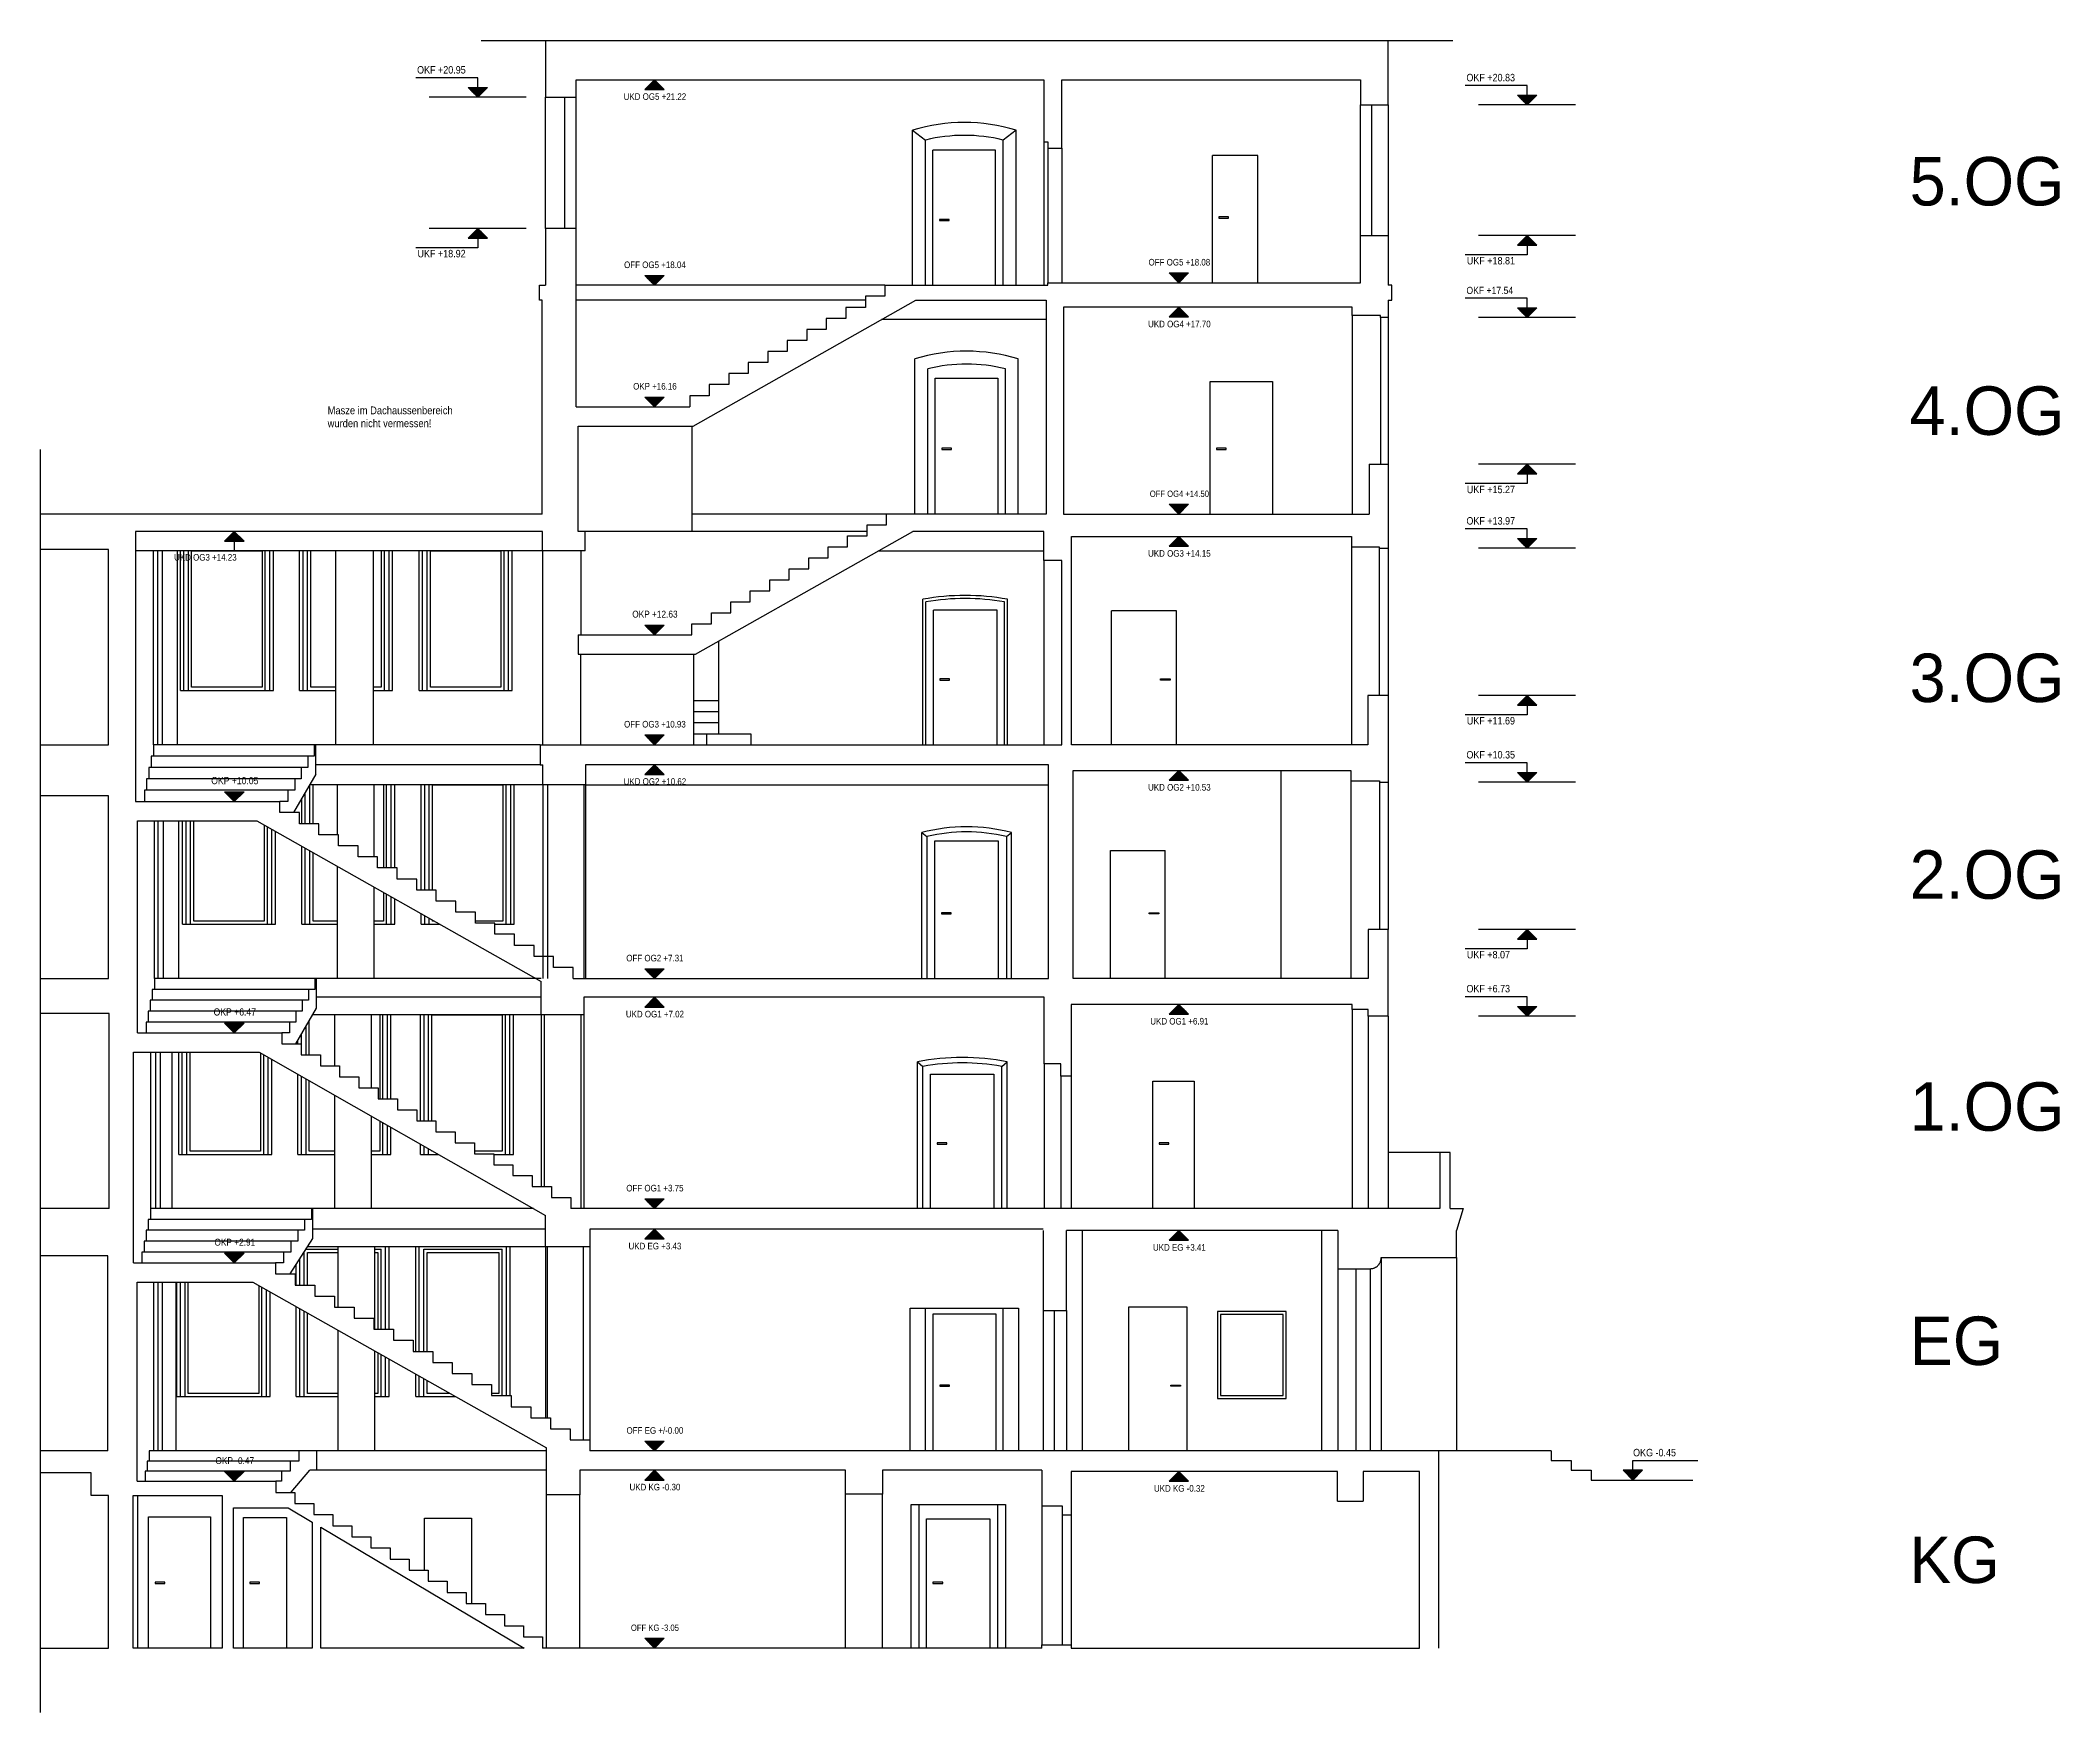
# Model space of a CAD drawing. Header units: metres. Extents: x -3551 to -3365, y -115 to 134.
# Drawn here: x -3396.37 to -3365.12, y 100.23 to 126.11 of the extents above; entities that cross this region are included whole.
import ezdxf
from ezdxf.enums import TextEntityAlignment as Align

# ---------------------------------------------------------------- set-up
doc = ezdxf.new("R2010")
doc.units = ezdxf.units.M
doc.header["$LTSCALE"] = 0.01
doc.linetypes.add('CENTER', pattern=[0])
doc.linetypes.add('DASHED', pattern=[0])
for name, color, linetype in [('A_ansicht', 9, 'CONTINUOUS'), ('A_bemaßung', 7, 'CONTINUOUS'), ('A_fenster', 7, 'CONTINUOUS'), ('A_text', 2, 'CONTINUOUS'), ('A_türen', 9, 'CONTINUOUS'), ('A_verdeckt', 8, 'CONTINUOUS'), ('A_wände', 6, 'CONTINUOUS')]:
    doc.layers.add(name, color=color, linetype=linetype)
doc.styles.add('EURAROMN_FNT', font='TXT', dxfattribs={"height": 1})
doc.styles.add('EURASIMP_FNT', font='TXT', dxfattribs={"height": 1})

msp = doc.modelspace()

# ---------------------------------------------------------------- texts
at = {"layer": 'A_bemaßung', "color": 7, "linetype": 'Continuous', "style": 'EURASIMP_FNT', "width": 0.9}
for s, height, p in [('OKF +20.95', 0.11532, (-3390.53911, 125.56208)), ('OKF +20.83', 0.11532, (-3374.29914, 125.44208)), ('UKF +18.92', 0.11532, (-3390.53228, 122.71808)), ('UKF +18.81', 0.11532, (-3374.29231, 122.60808)), ('OKF +17.54', 0.1108, (-3374.29914, 122.15208)), ('UKF +15.27', 0.11532, (-3374.29231, 119.06808)), ('OKF +13.97', 0.11532, (-3374.29914, 118.58208)), ('UKD OG3 +14.23', 0.10228, (-3394.30011, 118.02808)), ('UKF +11.69', 0.11532, (-3374.29231, 115.48808)), ('OKF +10.35', 0.11532, (-3374.29914, 114.96208)), ('UKF +8.07', 0.11532, (-3374.29231, 111.86808)), ('OKF +6.73', 0.11532, (-3374.29914, 111.34208)), ('OKG -0.45', 0.11532, (-3371.7198, 104.16207))]:
    msp.add_text(s, height=height, dxfattribs=at).set_placement(p, align=Align.BOTTOM_LEFT)
at = {"layer": 'A_bemaßung', "color": 7, "linetype": 'CENTER', "style": 'EURASIMP_FNT', "width": 0.9}
for s, height, p in [('UKD OG5 +21.22', 0.10228, (-3386.8585, 125.15848)), ('OFF OG5 +18.04', 0.10228, (-3386.8585, 122.55522)), ('OFF OG5 +18.08', 0.10228, (-3378.74172, 122.59522)), ('UKD OG4 +17.70', 0.10228, (-3378.74172, 121.63848)), ('OFF OG4 +14.50', 0.09828, (-3378.74172, 119.01522)), ('UKD OG3 +14.15', 0.10228, (-3378.74172, 118.08848)), ('OFF OG3 +10.93', 0.10228, (-3386.8585, 115.44522)), ('UKD OG2 +10.62', 0.10228, (-3386.8585, 114.55848)), ('UKD OG2 +10.53', 0.10228, (-3378.74172, 114.46848)), ('OFF OG2 +7.31', 0.10228, (-3386.8585, 111.82522)), ('UKD OG1 +7.02', 0.10228, (-3386.8585, 110.95848)), ('UKD OG1 +6.91', 0.10228, (-3378.74172, 110.84848)), ('OFF OG1 +3.75', 0.10228, (-3386.8585, 108.26522)), ('UKD EG +3.43', 0.10228, (-3386.8585, 107.36848)), ('UKD EG +3.41', 0.10228, (-3378.74172, 107.34848)), ('OFF EG +/-0.00', 0.10228, (-3386.8585, 104.51522)), ('UKD KG -0.30', 0.10228, (-3386.8585, 103.63848)), ('UKD KG -0.32', 0.10228, (-3378.74172, 103.61848)), ('OFF KG -3.05', 0.09828, (-3386.8585, 101.46522))]:
    msp.add_text(s, height=height, dxfattribs=at).set_placement(p, align=Align.BOTTOM_CENTER)
at = {"layer": 'A_bemaßung', "color": 7, "linetype": 'Continuous', "style": 'EURASIMP_FNT', "width": 0.9}
for s, height, p in [('OKP +16.16', 0.10228, (-3386.8585, 120.67522)), ('OKP +12.63', 0.10644, (-3386.8585, 117.14522)), ('OKP +10.05', 0.1108, (-3393.36037, 114.56522)), ('OKP +6.47', 0.1108, (-3393.36037, 110.98522)), ('OKP +2.91', 0.10644, (-3393.36037, 107.42522)), ('OKP -0.47', 0.10644, (-3393.36037, 104.04522))]:
    msp.add_text(s, height=height, dxfattribs=at).set_placement(p, align=Align.BOTTOM_CENTER)
at = {"layer": 'A_text', "color": 2, "linetype": 'DASHED', "style": 'EURAROMN_FNT'}
for s, height, p in [('5.OG', 0.75, (-3367.44039, 123.93007)), ('4.OG', 0.75, (-3367.44039, 120.38007)), ('3.OG', 0.75, (-3367.44039, 116.24507)), ('2.OG', 0.75, (-3367.44039, 113.20007)), ('1.OG', 0.75, (-3367.44039, 109.61007)), ('EG', 0.75, (-3367.44039, 105.98507)), ('KG', 0.72072, (-3367.44039, 102.59507))]:
    msp.add_text(s, height=height, dxfattribs=at).set_placement(p, align=Align.MIDDLE_LEFT)
at = {"layer": 'A_text', "color": 2, "linetype": 'Continuous', "style": 'EURASIMP_FNT', "width": 0.9}
for s, p in [('Masze im Dachaussenbereich', (-3391.92357, 120.28799)), ('wurden nicht vermessen!', (-3391.92357, 120.08799))]:
    msp.add_text(s, height=0.12, dxfattribs=at).set_placement(p, align=Align.BOTTOM_LEFT)

# ---------------------------------------------------------------- blocks, each defined once
blk = doc.blocks.new('G2_1')
at = {"layer": 'A_bemaßung', "color": 7, "linetype": 'Continuous'}
for points in [[(0, 0), (-0.15, 0.15), (0.15, 0.15), (0, 0)], [(-0.14, 0.14), (-0.14, 0.15)], [(-0.13, 0.13), (-0.13, 0.15)], [(-0.12, 0.12), (-0.12, 0.15)], [(-0.11, 0.11), (-0.11, 0.15)], [(-0.1, 0.1), (-0.1, 0.15)], [(-0.09, 0.09), (-0.09, 0.15)], [(-0.08, 0.08), (-0.08, 0.15)], [(-0.07, 0.07), (-0.07, 0.15)], [(-0.06, 0.06), (-0.06, 0.15)], [(-0.05, 0.05), (-0.05, 0.15)], [(-0.04, 0.04), (-0.04, 0.15)], [(-0.03, 0.03), (-0.03, 0.15)], [(-0.02, 0.02), (-0.02, 0.15)], [(-0.01, 0.01), (-0.01, 0.15)], [(0, 0), (0, 0.15)], [(0.01, 0.01), (0.01, 0.15)], [(0.02, 0.02), (0.02, 0.15)], [(0.03, 0.03), (0.03, 0.15)], [(0.04, 0.04), (0.04, 0.15)], [(0.05, 0.05), (0.05, 0.15)], [(0.06, 0.06), (0.06, 0.15)], [(0.07, 0.07), (0.07, 0.15)], [(0.08, 0.08), (0.08, 0.15)], [(0.09, 0.09), (0.09, 0.15)], [(0.1, 0.1), (0.1, 0.15)], [(0.11, 0.11), (0.11, 0.15)], [(0.12, 0.12), (0.12, 0.15)], [(0.13, 0.13), (0.13, 0.15)], [(0.14, 0.14), (0.14, 0.15)]]:
    blk.add_lwpolyline(points, dxfattribs=at)

# ---------------------------------------------------------------- linework, layer by layer
at = {"layer": 'A_ansicht', "color": 9, "linetype": 'Continuous'}
for p, q in [((-3388.54992, 123.20007), (-3388.54992, 125.23007)), ((-3388.25484, 123.20007), (-3388.25484, 125.23007)), ((-3388.07984, 123.20007), (-3388.07984, 125.23007)), ((-3375.93995, 123.09007), (-3375.93995, 125.11007)), ((-3375.76496, 123.09007), (-3375.76496, 125.11007)), ((-3375.50995, 125.11007), (-3375.50995, 123.09007)), ((-3382.8699, 122.32007), (-3382.8699, 124.72007)), ((-3382.8699, 124.72007), (-3382.6699, 124.5678)), ((-3381.26991, 124.72007), (-3381.46991, 124.5678)), ((-3381.26991, 122.32007), (-3381.26991, 124.72007)), ((-3382.6699, 122.32007), (-3382.6699, 124.5678)), ((-3381.46991, 122.32007), (-3381.46991, 124.5678)), ((-3380.83991, 124.54007), (-3380.83991, 122.32007)), ((-3380.77991, 124.44007), (-3380.77991, 122.36007)), ((-3380.55992, 124.44007), (-3380.55992, 122.36007)), ((-3383.29989, 122.32007), (-3388.07984, 122.32007)), ((-3383.60194, 122.09007), (-3388.07984, 122.09007)), ((-3380.80493, 121.79007), (-3383.35293, 121.79007)), ((-3376.06995, 121.85007), (-3376.06995, 118.78007)), ((-3375.62994, 121.82007), (-3375.62994, 119.55007)), ((-3375.50995, 121.82007), (-3375.50995, 119.55007)), ((-3382.83494, 118.78007), (-3382.83494, 121.18007)), ((-3382.63493, 118.78007), (-3382.63493, 121.0278)), ((-3381.43494, 118.78007), (-3381.43494, 121.0278)), ((-3381.23493, 118.78007), (-3381.23493, 121.18007)), ((-3386.28243, 118.51007), (-3386.28243, 120.14007)), ((-3383.27493, 118.78007), (-3386.28243, 118.78007)), ((-3383.57593, 118.51007), (-3387.93669, 118.51007)), ((-3388.59669, 118.21007), (-3394.89736, 118.21007)), ((-3394.6195, 115.21007), (-3394.6195, 118.21007)), ((-3394.55133, 115.21007), (-3394.55133, 118.21007)), ((-3394.47711, 115.21007), (-3394.47711, 118.21007)), ((-3394.2458, 115.21007), (-3394.2458, 118.21007)), ((-3394.20313, 116.05007), (-3394.20313, 118.21007)), ((-3394.14812, 116.05007), (-3394.14812, 118.21007)), ((-3394.07814, 116.05007), (-3394.07814, 118.21007)), ((-3392.88813, 116.05007), (-3392.88813, 118.21007)), ((-3392.81813, 116.05007), (-3392.81813, 118.21007)), ((-3392.76313, 116.05007), (-3392.76313, 118.21007)), ((-3392.35817, 116.05007), (-3392.35817, 118.21007)), ((-3392.30317, 116.05007), (-3392.30317, 118.21007)), ((-3392.23317, 116.05007), (-3392.23317, 118.21007)), ((-3391.79684, 115.21007), (-3391.79684, 118.21007)), ((-3391.21402, 115.21007), (-3391.21402, 118.21007)), ((-3391.04326, 116.05007), (-3391.04326, 118.21007)), ((-3390.97327, 116.05007), (-3390.97327, 118.21007)), ((-3390.91826, 116.05007), (-3390.91826, 118.21007)), ((-3390.5083, 116.05007), (-3390.5083, 118.21007)), ((-3390.45329, 116.05007), (-3390.45329, 118.21007)), ((-3390.3833, 116.05007), (-3390.3833, 118.21007)), ((-3389.19337, 116.05007), (-3389.19337, 118.21007)), ((-3389.12337, 116.05007), (-3389.12337, 118.21007)), ((-3389.06838, 116.05007), (-3389.06838, 118.21007)), ((-3388.59669, 118.21007), (-3388.59669, 115.21007)), ((-3388.00669, 118.21007), (-3388.00669, 116.91007)), ((-3383.39887, 118.21007), (-3380.83713, 118.21007)), ((-3376.07992, 118.27007), (-3376.07992, 115.21007)), ((-3375.64996, 118.25007), (-3375.64996, 115.97007)), ((-3375.50995, 118.25007), (-3375.50995, 115.97007)), ((-3380.83713, 118.06007), (-3380.83713, 115.21007)), ((-3382.71202, 115.21007), (-3382.71202, 117.46007)), ((-3382.66451, 115.21007), (-3382.66451, 117.42032)), ((-3381.4496, 115.21007), (-3381.4496, 117.42032)), ((-3381.40211, 115.21007), (-3381.40211, 117.46007)), ((-3388.00669, 115.21007), (-3388.00669, 116.61007)), ((-3386.25681, 115.21007), (-3386.25681, 116.61007)), ((-3385.87182, 115.38007), (-3385.87182, 116.81339)), ((-3394.20313, 116.05007), (-3392.76313, 116.05007)), ((-3392.35817, 116.05007), (-3391.79684, 116.05007)), ((-3391.21402, 116.05007), (-3390.91826, 116.05007)), ((-3390.5083, 116.05007), (-3389.06838, 116.05007)), ((-3385.87182, 115.89007), (-3386.25681, 115.89007)), ((-3385.87182, 115.72007), (-3386.25681, 115.72007)), ((-3385.87182, 115.55007), (-3386.25681, 115.55007)), ((-3386.05681, 115.21007), (-3386.05681, 115.38007)), ((-3392.23225, 115.03407), (-3394.6571, 115.03407)), ((-3388.63303, 115.21007), (-3394.6195, 115.21007)), ((-3392.10676, 114.74598), (-3392.10676, 115.21007)), ((-3392.33245, 114.85807), (-3394.69087, 114.85807)), ((-3392.10676, 114.75385), (-3392.44975, 114.16007)), ((-3388.63303, 114.90007), (-3392.10676, 114.90007)), ((-3377.16563, 111.59007), (-3377.16563, 114.81007)), ((-3392.53724, 114.50607), (-3394.75971, 114.50607)), ((-3392.43385, 114.68207), (-3394.72506, 114.68207)), ((-3392.27015, 113.98757), (-3392.27015, 114.47099)), ((-3388.59231, 114.59007), (-3392.20137, 114.59007)), ((-3392.20015, 113.98757), (-3392.20015, 114.59007)), ((-3391.77286, 113.81632), (-3391.77286, 114.59007)), ((-3391.20495, 113.47382), (-3391.20495, 114.59007)), ((-3391.01024, 113.30257), (-3391.01024, 114.59007)), ((-3390.94025, 113.30257), (-3390.94025, 114.59007)), ((-3390.88524, 113.30257), (-3390.88524, 114.59007)), ((-3390.47528, 112.96007), (-3390.47528, 114.59007)), ((-3390.42027, 112.96007), (-3390.42027, 114.59007)), ((-3390.35028, 112.96007), (-3390.35028, 114.59007)), ((-3389.16035, 112.43007), (-3389.16035, 114.59007)), ((-3389.09035, 112.43007), (-3389.09035, 114.59007)), ((-3389.03536, 112.43007), (-3389.03536, 114.59007)), ((-3388.59231, 114.59007), (-3388.59231, 111.59007)), ((-3388.51585, 111.59007), (-3388.51585, 114.59007)), ((-3387.95482, 111.59007), (-3387.95482, 114.59007)), ((-3387.93066, 114.59007), (-3387.93066, 111.59007)), ((-3387.93066, 114.59007), (-3380.7694, 114.59007)), ((-3376.08569, 114.65007), (-3376.08569, 111.59007)), ((-3375.64569, 114.63007), (-3375.64569, 112.35007)), ((-3375.50995, 114.63007), (-3375.50995, 112.35007)), ((-3392.32515, 113.98757), (-3392.32515, 114.37578)), ((-3394.60359, 111.59007), (-3394.60359, 114.03007)), ((-3394.54701, 111.59007), (-3394.54701, 114.03007)), ((-3394.46302, 111.59007), (-3394.46302, 114.03007)), ((-3394.22411, 111.59007), (-3394.22411, 114.03007)), ((-3394.17011, 112.43007), (-3394.17011, 114.03007)), ((-3394.1151, 112.43007), (-3394.1151, 114.03007)), ((-3394.04512, 112.43007), (-3394.04512, 114.03007)), ((-3392.85511, 112.43007), (-3392.85511, 113.93848)), ((-3392.78511, 112.43007), (-3392.78511, 113.89887)), ((-3392.73011, 112.43007), (-3392.73011, 113.86775)), ((-3382.72929, 111.59007), (-3382.72929, 113.85007)), ((-3382.72929, 113.85007), (-3382.64929, 113.78768)), ((-3382.64929, 113.78768), (-3382.64929, 111.59007)), ((-3381.41938, 113.78768), (-3381.33938, 113.85007)), ((-3381.41938, 113.78768), (-3381.41938, 111.59007)), ((-3381.33938, 111.59007), (-3381.33938, 113.85007)), ((-3392.32515, 112.43007), (-3392.32515, 113.63862)), ((-3392.27015, 112.43007), (-3392.27015, 113.6075)), ((-3392.20015, 112.43007), (-3392.20015, 113.5679)), ((-3391.77286, 111.59007), (-3391.77286, 113.32613)), ((-3391.20495, 111.59007), (-3391.20495, 113.0048)), ((-3391.01024, 112.43007), (-3391.01024, 112.89464)), ((-3390.94025, 112.43007), (-3390.94025, 112.85504)), ((-3390.88524, 112.43007), (-3390.88524, 112.82391)), ((-3390.47528, 112.43007), (-3390.47528, 112.59195)), ((-3390.42027, 112.43007), (-3390.42027, 112.56083)), ((-3390.35028, 112.43007), (-3390.35028, 112.52123)), ((-3394.17011, 112.43007), (-3392.73011, 112.43007)), ((-3392.32515, 112.43007), (-3391.77286, 112.43007)), ((-3391.20495, 112.43007), (-3390.88524, 112.43007)), ((-3390.47528, 112.43007), (-3390.18917, 112.43007)), ((-3389.33424, 112.43007), (-3389.03536, 112.43007)), ((-3388.62051, 111.59007), (-3394.60359, 111.59007)), ((-3392.09751, 111.12598), (-3392.09751, 111.59007)), ((-3392.31729, 111.25407), (-3394.67036, 111.25407)), ((-3392.21854, 111.42207), (-3394.63778, 111.42207)), ((-3388.62051, 111.30007), (-3392.09751, 111.30007)), ((-3392.41494, 111.08607), (-3394.70259, 111.08607)), ((-3392.41744, 110.58007), (-3392.09751, 111.12996)), ((-3388.62051, 111.03007), (-3392.15563, 111.03007)), ((-3391.81282, 110.24007), (-3391.81282, 111.03007)), ((-3391.24348, 109.90007), (-3391.24348, 111.03007)), ((-3391.06824, 109.73007), (-3391.06824, 111.03007)), ((-3390.99825, 109.73007), (-3390.99825, 111.03007)), ((-3390.94324, 109.73007), (-3390.94324, 111.03007)), ((-3390.48699, 109.39007), (-3390.48699, 111.03007)), ((-3390.43198, 109.39007), (-3390.43198, 111.03007)), ((-3390.36199, 109.39007), (-3390.36199, 111.03007)), ((-3389.17206, 108.87007), (-3389.17206, 111.03007)), ((-3389.10206, 108.87007), (-3389.10206, 111.03007)), ((-3389.04707, 108.87007), (-3389.04707, 111.03007)), ((-3388.62051, 111.03007), (-3388.62051, 108.37007)), ((-3388.5667, 108.37007), (-3388.5667, 111.03007)), ((-3387.99861, 108.03007), (-3387.99861, 111.03007)), ((-3387.9561, 111.03007), (-3387.9561, 108.03007)), ((-3376.06934, 111.11007), (-3376.06934, 108.03007)), ((-3375.81936, 111.01007), (-3375.81936, 108.03007)), ((-3375.50995, 111.01007), (-3375.50995, 108.03007)), ((-3392.51169, 110.91807), (-3394.73455, 110.91807)), ((-3392.38324, 110.58007), (-3392.38324, 110.63885)), ((-3392.32824, 110.41007), (-3392.32824, 110.73339)), ((-3392.25824, 110.41007), (-3392.25824, 110.8537)), ((-3394.66228, 108.03007), (-3394.66228, 110.45007)), ((-3394.58082, 108.03007), (-3394.58082, 110.45007)), ((-3394.50978, 108.03007), (-3394.50978, 110.45007)), ((-3394.32737, 108.03007), (-3394.32737, 110.45007)), ((-3394.22824, 108.87007), (-3394.22824, 110.45007)), ((-3394.17323, 108.87007), (-3394.17323, 110.45007)), ((-3394.10325, 108.87007), (-3394.10325, 110.45007)), ((-3392.91324, 108.87007), (-3392.91324, 110.41048)), ((-3392.84324, 108.87007), (-3392.84324, 110.37056)), ((-3392.78824, 108.87007), (-3392.78824, 110.33919)), ((-3392.38324, 108.87007), (-3392.38324, 110.10822)), ((-3392.32824, 108.87007), (-3392.32824, 110.07685)), ((-3392.25824, 108.87007), (-3392.25824, 110.03693)), ((-3382.79642, 110.30007), (-3382.71144, 110.2299)), ((-3382.79642, 108.03007), (-3382.79642, 110.30007)), ((-3382.71144, 108.03007), (-3382.71144, 110.2299)), ((-3381.4915, 110.2299), (-3381.40652, 110.30007)), ((-3381.4915, 108.03007), (-3381.4915, 110.2299)), ((-3381.40652, 108.03007), (-3381.40652, 110.30007)), ((-3380.83654, 110.27007), (-3380.83654, 108.03007)), ((-3380.57657, 110.08007), (-3380.57657, 108.03007)), ((-3380.41408, 110.08007), (-3380.41408, 108.03007)), ((-3391.81282, 108.03007), (-3391.81282, 109.78291)), ((-3391.24348, 108.03007), (-3391.24348, 109.45821)), ((-3391.06824, 108.87007), (-3391.06824, 109.35827)), ((-3390.99825, 108.87007), (-3390.99825, 109.31836)), ((-3390.94324, 108.87007), (-3390.94324, 109.28698)), ((-3394.22824, 108.87007), (-3392.78824, 108.87007)), ((-3392.38324, 108.87007), (-3391.81282, 108.87007)), ((-3391.24348, 108.87007), (-3390.94324, 108.87007)), ((-3390.48699, 108.87007), (-3390.48699, 109.02678)), ((-3390.48699, 108.87007), (-3390.2122, 108.87007)), ((-3390.43198, 108.87007), (-3390.43198, 108.99541)), ((-3390.36199, 108.87007), (-3390.36199, 108.9555)), ((-3389.35307, 108.87007), (-3389.04707, 108.87007)), ((-3374.70995, 108.90007), (-3375.50995, 108.90007)), ((-3392.17455, 107.86207), (-3394.69924, 107.86207)), ((-3388.73929, 108.03007), (-3394.66228, 108.03007)), ((-3392.15134, 107.56598), (-3392.15134, 108.03007)), ((-3392.38656, 107.52607), (-3394.76486, 107.52607)), ((-3392.28068, 107.69407), (-3394.73187, 107.69407)), ((-3392.50415, 107.02007), (-3392.15134, 107.56598)), ((-3388.55355, 107.71007), (-3392.15134, 107.71007)), ((-3380.23944, 104.28007), (-3380.23944, 107.69007)), ((-3376.53944, 104.28007), (-3376.53944, 107.69007)), ((-3392.49359, 107.35807), (-3394.80038, 107.35807)), ((-3392.35564, 106.84771), (-3392.35564, 107.24986)), ((-3392.28564, 106.84771), (-3392.28564, 107.35818)), ((-3392.25857, 107.40007), (-3391.7624, 107.40007)), ((-3388.55355, 107.44007), (-3392.23271, 107.44007)), ((-3391.7624, 106.50535), (-3391.7624, 107.44007)), ((-3391.19431, 106.16299), (-3391.19431, 107.44007)), ((-3391.19431, 107.40007), (-3391.09564, 107.40007)), ((-3391.09564, 106.16299), (-3391.09564, 107.40007)), ((-3391.02565, 106.16299), (-3391.02565, 107.44007)), ((-3390.97064, 106.16299), (-3390.97064, 107.44007)), ((-3390.56065, 105.82063), (-3390.56065, 107.44007)), ((-3390.50564, 105.82063), (-3390.50564, 107.44007)), ((-3390.43565, 105.82063), (-3390.43565, 107.40007)), ((-3390.43565, 107.40007), (-3389.22444, 107.40007)), ((-3389.22444, 105.13591), (-3389.22444, 107.40007)), ((-3389.15444, 105.13591), (-3389.15444, 107.44007)), ((-3389.09945, 105.13591), (-3389.09945, 107.44007)), ((-3388.55355, 107.44007), (-3388.55355, 104.79355)), ((-3388.52256, 104.79355), (-3388.52256, 107.44007)), ((-3387.96151, 104.45119), (-3387.96151, 107.44007)), ((-3387.86772, 107.44007), (-3387.86772, 104.45119)), ((-3375.61896, 107.27404), (-3375.61896, 104.28007)), ((-3374.45162, 107.27404), (-3374.45162, 104.28007)), ((-3394.61419, 104.28007), (-3394.61419, 106.89007)), ((-3394.54892, 104.28007), (-3394.54892, 106.89007)), ((-3394.47824, 104.28007), (-3394.47824, 106.89007)), ((-3394.26812, 104.28007), (-3394.26812, 106.89007)), ((-3394.25564, 105.12007), (-3394.25564, 106.89007)), ((-3394.20063, 105.12007), (-3394.20063, 106.89007)), ((-3394.13065, 105.12007), (-3394.13065, 106.89007)), ((-3392.41064, 106.84771), (-3392.41064, 107.16476)), ((-3376.28944, 107.10007), (-3376.28944, 104.28007)), ((-3376.00944, 107.10007), (-3376.00944, 104.28007)), ((-3375.78896, 107.10007), (-3375.78896, 104.28007)), ((-3392.94064, 105.12007), (-3392.94064, 106.80957)), ((-3392.87064, 105.12007), (-3392.87064, 106.77013)), ((-3392.81564, 105.12007), (-3392.81564, 106.73914)), ((-3392.41064, 105.12007), (-3392.41064, 106.51094)), ((-3392.35564, 105.12007), (-3392.35564, 106.47995)), ((-3392.28564, 105.12007), (-3392.28564, 106.44051)), ((-3382.67093, 104.28007), (-3382.67093, 106.49007)), ((-3381.46895, 104.28007), (-3381.46895, 106.49007)), ((-3380.84945, 106.45507), (-3380.84945, 104.28007)), ((-3380.67944, 106.45507), (-3380.67944, 104.28007)), ((-3380.48945, 106.45507), (-3380.48945, 104.28007)), ((-3391.7624, 104.28007), (-3391.7624, 106.14568)), ((-3391.19431, 104.28007), (-3391.19431, 105.82559)), ((-3391.09564, 105.12007), (-3391.09564, 105.76999)), ((-3391.02565, 105.12007), (-3391.02565, 105.73056)), ((-3390.97064, 105.12007), (-3390.97064, 105.69956)), ((-3390.56065, 105.12007), (-3390.56065, 105.46855)), ((-3390.50564, 105.12007), (-3390.50564, 105.43755)), ((-3390.43565, 105.12007), (-3390.43565, 105.39812)), ((-3394.25564, 105.12007), (-3392.81564, 105.12007)), ((-3392.41064, 105.12007), (-3391.7624, 105.12007)), ((-3391.19431, 105.12007), (-3390.97064, 105.12007)), ((-3390.56065, 105.12007), (-3389.94219, 105.12007)), ((-3392.36867, 104.1234), (-3394.71679, 104.1234)), ((-3388.53502, 104.28007), (-3394.68356, 104.28007)), ((-3392.09058, 103.98007), (-3392.09058, 104.28007)), ((-3392.50359, 103.96673), (-3394.74929, 103.96673)), ((-3392.63553, 103.81007), (-3392.72789, 103.81007)), ((-3392.48791, 103.64007), (-3392.19834, 103.98007)), ((-3388.53502, 103.98007), (-3392.19834, 103.98007)), ((-3394.86053, 101.23007), (-3394.86053, 103.59007)), ((-3388.53502, 101.23007), (-3388.53502, 103.60007)), ((-3388.02184, 101.23007), (-3388.02184, 103.60007)), ((-3383.90991, 101.23007), (-3383.90991, 103.61007)), ((-3383.33494, 101.23007), (-3383.33494, 103.61007)), ((-3382.77498, 103.45007), (-3382.77498, 101.23007)), ((-3381.55506, 103.45007), (-3381.55506, 101.23007)), ((-3380.87255, 103.43007), (-3380.87255, 101.28007)), ((-3380.55509, 103.29007), (-3380.55509, 101.28007)), ((-3380.41513, 103.29007), (-3380.41513, 101.28007))]:
    msp.add_line(p, q, dxfattribs=at)
for points in [[(-3386.25681, 115.38007), (-3385.37183, 115.38007), (-3385.37183, 115.21007)], [(-3394.6195, 115.21007), (-3394.6195, 115.03407), (-3394.6571, 115.03407), (-3394.6571, 114.85807), (-3394.69087, 114.85807), (-3394.69087, 114.68207), (-3394.72506, 114.68207), (-3394.72506, 114.50607), (-3394.75971, 114.50607), (-3394.75971, 114.33007)], [(-3392.12997, 115.21007), (-3392.12997, 115.03407), (-3392.23225, 115.03407), (-3392.23225, 114.85807), (-3392.33245, 114.85807), (-3392.33245, 114.68207), (-3392.43385, 114.68207), (-3392.43385, 114.50607), (-3392.53724, 114.50607), (-3392.53724, 114.33007), (-3392.6635, 114.33007)], [(-3394.60547, 111.59007), (-3394.60547, 111.42207), (-3394.63778, 111.42207), (-3394.63778, 111.25407), (-3394.67036, 111.25407), (-3394.67036, 111.08607), (-3394.70259, 111.08607), (-3394.70259, 110.91807), (-3394.73455, 110.91807), (-3394.73455, 110.75007)], [(-3392.12072, 111.59007), (-3392.12072, 111.42207), (-3392.21854, 111.42207), (-3392.21854, 111.25407), (-3392.31729, 111.25407), (-3392.31729, 111.08607), (-3392.41494, 111.08607), (-3392.41494, 110.91807), (-3392.51169, 110.91807), (-3392.51169, 110.75007), (-3392.63195, 110.75007)], [(-3394.66228, 108.03007), (-3394.66653, 108.03007), (-3394.66653, 107.86207), (-3394.69924, 107.86207), (-3394.69924, 107.69407), (-3394.73187, 107.69407), (-3394.73187, 107.52607), (-3394.76486, 107.52607), (-3394.76486, 107.35807), (-3394.80038, 107.35807), (-3394.80038, 107.19007)], [(-3392.17455, 108.03007), (-3392.17455, 107.86207), (-3392.28068, 107.86207), (-3392.28068, 107.69407), (-3392.38656, 107.69407), (-3392.38656, 107.52607), (-3392.49359, 107.52607), (-3392.49359, 107.35807), (-3392.60885, 107.35807), (-3392.60885, 107.19007), (-3392.72855, 107.19007)], [(-3382.90815, 104.28007), (-3382.90815, 106.49007), (-3381.23081, 106.49007), (-3381.23081, 104.28007)], [(-3378.15293, 106.44007), (-3378.15293, 105.09007), (-3377.08792, 105.09007), (-3377.08792, 106.44007), (-3378.15293, 106.44007)], [(-3394.68356, 104.28007), (-3394.68356, 104.1234), (-3394.71679, 104.1234), (-3394.71679, 103.96673), (-3394.74929, 103.96673), (-3394.74929, 103.81007)], [(-3392.36867, 104.28007), (-3392.36867, 104.1234), (-3392.50359, 104.1234), (-3392.50359, 103.96673), (-3392.63553, 103.96673), (-3392.63553, 103.81007)], [(-3382.89497, 101.23007), (-3382.89497, 103.45007), (-3381.43504, 103.45007), (-3381.43504, 101.23007)]]:
    msp.add_lwpolyline(points, dxfattribs=at)
for centre, radius, start, end in [((-3382.06991, 122.11344), 2.72663, 72.938245, 107.06156), ((-3382.06991, 122.11344), 2.52663, 76.262736, 103.73705), ((-3382.03494, 118.5734), 2.72667, 72.938291, 107.061514), ((-3382.03494, 118.5734), 2.52667, 76.262951, 103.736835), ((-3382.05707, 113.91535), 3.60472, 79.531494, 100.468355), ((-3382.05707, 113.91535), 3.55722, 80.167361, 99.832168), ((-3382.03434, 111.21195), 2.72812, 75.241859, 104.757944), ((-3382.03434, 111.21195), 2.64812, 76.571914, 103.427882), ((-3382.10147, 106.88534), 3.48473, 78.496533, 101.503473), ((-3382.10147, 106.88534), 3.39973, 79.664179, 100.335826)]:
    msp.add_arc(centre, radius, start, end, dxfattribs=at)
at = {"layer": 'A_bemaßung', "color": 7, "linetype": 'Continuous'}
for p, q in [((-3388.84992, 125.23007), (-3390.34992, 125.23007)), ((-3372.60995, 125.11007), (-3374.10995, 125.11007)), ((-3388.84992, 123.20007), (-3390.34992, 123.20007)), ((-3372.60995, 123.09007), (-3374.10995, 123.09007)), ((-3372.60995, 121.82007), (-3374.10995, 121.82007)), ((-3372.60995, 119.55007), (-3374.10995, 119.55007)), ((-3372.60995, 118.25007), (-3374.10995, 118.25007)), ((-3372.60995, 115.97007), (-3374.10995, 115.97007)), ((-3372.60995, 114.63007), (-3374.10995, 114.63007)), ((-3372.60995, 112.35007), (-3374.10995, 112.35007)), ((-3372.60995, 111.01007), (-3374.10995, 111.01007))]:
    msp.add_line(p, q, dxfattribs=at)
for points in [[(-3389.59992, 125.23007), (-3389.74992, 125.38007), (-3389.44992, 125.38007), (-3389.59992, 125.23007), (-3389.59992, 125.53007), (-3390.55705, 125.53007)], [(-3389.73992, 125.37007), (-3389.73992, 125.38007)], [(-3389.72992, 125.36007), (-3389.72992, 125.38007)], [(-3389.71992, 125.35007), (-3389.71992, 125.38007)], [(-3389.70992, 125.34007), (-3389.70992, 125.38007)], [(-3389.69992, 125.33007), (-3389.69992, 125.38007)], [(-3389.68992, 125.32007), (-3389.68992, 125.38007)], [(-3389.67992, 125.31007), (-3389.67992, 125.38007)], [(-3389.66992, 125.30007), (-3389.66992, 125.38007)], [(-3389.65992, 125.29007), (-3389.65992, 125.38007)], [(-3389.64992, 125.28007), (-3389.64992, 125.38007)], [(-3389.63992, 125.27007), (-3389.63992, 125.38007)], [(-3389.62992, 125.26007), (-3389.62992, 125.38007)], [(-3389.61992, 125.25007), (-3389.61992, 125.38007)], [(-3389.60992, 125.24007), (-3389.60992, 125.38007)], [(-3389.59992, 125.23007), (-3389.59992, 125.38007)], [(-3389.58992, 125.24007), (-3389.58992, 125.38007)], [(-3389.57992, 125.25007), (-3389.57992, 125.38007)], [(-3389.56992, 125.26007), (-3389.56992, 125.38007)], [(-3389.55992, 125.27007), (-3389.55992, 125.38007)], [(-3389.54992, 125.28007), (-3389.54992, 125.38007)], [(-3389.53992, 125.29007), (-3389.53992, 125.38007)], [(-3389.52992, 125.30007), (-3389.52992, 125.38007)], [(-3389.51992, 125.31007), (-3389.51992, 125.38007)], [(-3389.50992, 125.32007), (-3389.50992, 125.38007)], [(-3389.49992, 125.33007), (-3389.49992, 125.38007)], [(-3389.48992, 125.34007), (-3389.48992, 125.38007)], [(-3389.47992, 125.35007), (-3389.47992, 125.38007)], [(-3389.46992, 125.36007), (-3389.46992, 125.38007)], [(-3389.45992, 125.37007), (-3389.45992, 125.38007)], [(-3373.35995, 125.11007), (-3373.50995, 125.26007), (-3373.20995, 125.26007), (-3373.35995, 125.11007), (-3373.35995, 125.41007), (-3374.31708, 125.41007)], [(-3373.49995, 125.25007), (-3373.49995, 125.26007)], [(-3373.48995, 125.24007), (-3373.48995, 125.26007)], [(-3373.47995, 125.23007), (-3373.47995, 125.26007)], [(-3373.46995, 125.22007), (-3373.46995, 125.26007)], [(-3373.45995, 125.21007), (-3373.45995, 125.26007)], [(-3373.44995, 125.20007), (-3373.44995, 125.26007)], [(-3373.43995, 125.19007), (-3373.43995, 125.26007)], [(-3373.42995, 125.18007), (-3373.42995, 125.26007)], [(-3373.41995, 125.17007), (-3373.41995, 125.26007)], [(-3373.40995, 125.16007), (-3373.40995, 125.26007)], [(-3373.39995, 125.15007), (-3373.39995, 125.26007)], [(-3373.38995, 125.14007), (-3373.38995, 125.26007)], [(-3373.37995, 125.13007), (-3373.37995, 125.26007)], [(-3373.36995, 125.12007), (-3373.36995, 125.26007)], [(-3373.35995, 125.11007), (-3373.35995, 125.26007)], [(-3373.34995, 125.12007), (-3373.34995, 125.26007)], [(-3373.33995, 125.13007), (-3373.33995, 125.26007)], [(-3373.32995, 125.14007), (-3373.32995, 125.26007)], [(-3373.31995, 125.15007), (-3373.31995, 125.26007)], [(-3373.30995, 125.16007), (-3373.30995, 125.26007)], [(-3373.29995, 125.17007), (-3373.29995, 125.26007)], [(-3373.28995, 125.18007), (-3373.28995, 125.26007)], [(-3373.27995, 125.19007), (-3373.27995, 125.26007)], [(-3373.26995, 125.20007), (-3373.26995, 125.26007)], [(-3373.25995, 125.21007), (-3373.25995, 125.26007)], [(-3373.24995, 125.22007), (-3373.24995, 125.26007)], [(-3373.23995, 125.23007), (-3373.23995, 125.26007)], [(-3373.22995, 125.24007), (-3373.22995, 125.26007)], [(-3373.21995, 125.25007), (-3373.21995, 125.26007)], [(-3389.59992, 123.20007), (-3389.74992, 123.05007), (-3389.44992, 123.05007), (-3389.59992, 123.20007), (-3389.59992, 122.90007), (-3390.55705, 122.90007)], [(-3389.66992, 123.13007), (-3389.66992, 123.05007)], [(-3389.65992, 123.14007), (-3389.65992, 123.05007)], [(-3389.64992, 123.15007), (-3389.64992, 123.05007)], [(-3389.63992, 123.16007), (-3389.63992, 123.05007)], [(-3389.62992, 123.17007), (-3389.62992, 123.05007)], [(-3389.61992, 123.18007), (-3389.61992, 123.05007)], [(-3389.60992, 123.19007), (-3389.60992, 123.05007)], [(-3389.59992, 123.20007), (-3389.59992, 123.05007)], [(-3389.58992, 123.19007), (-3389.58992, 123.05007)], [(-3389.57992, 123.18007), (-3389.57992, 123.05007)], [(-3389.56992, 123.17007), (-3389.56992, 123.05007)], [(-3389.55992, 123.16007), (-3389.55992, 123.05007)], [(-3389.54992, 123.15007), (-3389.54992, 123.05007)], [(-3389.53992, 123.14007), (-3389.53992, 123.05007)], [(-3389.52992, 123.13007), (-3389.52992, 123.05007)], [(-3389.73992, 123.06007), (-3389.73992, 123.05007)], [(-3389.72992, 123.07007), (-3389.72992, 123.05007)], [(-3389.71992, 123.08007), (-3389.71992, 123.05007)], [(-3389.70992, 123.09007), (-3389.70992, 123.05007)], [(-3389.69992, 123.10007), (-3389.69992, 123.05007)], [(-3389.68992, 123.11007), (-3389.68992, 123.05007)], [(-3389.67992, 123.12007), (-3389.67992, 123.05007)], [(-3389.51992, 123.12007), (-3389.51992, 123.05007)], [(-3389.50992, 123.11007), (-3389.50992, 123.05007)], [(-3389.49992, 123.10007), (-3389.49992, 123.05007)], [(-3389.48992, 123.09007), (-3389.48992, 123.05007)], [(-3389.47992, 123.08007), (-3389.47992, 123.05007)], [(-3389.46992, 123.07007), (-3389.46992, 123.05007)], [(-3389.45992, 123.06007), (-3389.45992, 123.05007)], [(-3373.35995, 123.09007), (-3373.50995, 122.94007), (-3373.20995, 122.94007), (-3373.35995, 123.09007), (-3373.35995, 122.79007), (-3374.31708, 122.79007)], [(-3373.49995, 122.95007), (-3373.49995, 122.94007)], [(-3373.48995, 122.96007), (-3373.48995, 122.94007)], [(-3373.47995, 122.97007), (-3373.47995, 122.94007)], [(-3373.46995, 122.98007), (-3373.46995, 122.94007)], [(-3373.45995, 122.99007), (-3373.45995, 122.94007)], [(-3373.44995, 123.00007), (-3373.44995, 122.94007)], [(-3373.43995, 123.01007), (-3373.43995, 122.94007)], [(-3373.42995, 123.02007), (-3373.42995, 122.94007)], [(-3373.41995, 123.03007), (-3373.41995, 122.94007)], [(-3373.40995, 123.04007), (-3373.40995, 122.94007)], [(-3373.39995, 123.05007), (-3373.39995, 122.94007)], [(-3373.38995, 123.06007), (-3373.38995, 122.94007)], [(-3373.37995, 123.07007), (-3373.37995, 122.94007)], [(-3373.36995, 123.08007), (-3373.36995, 122.94007)], [(-3373.35995, 123.09007), (-3373.35995, 122.94007)], [(-3373.34995, 123.08007), (-3373.34995, 122.94007)], [(-3373.33995, 123.07007), (-3373.33995, 122.94007)], [(-3373.32995, 123.06007), (-3373.32995, 122.94007)], [(-3373.31995, 123.05007), (-3373.31995, 122.94007)], [(-3373.30995, 123.04007), (-3373.30995, 122.94007)], [(-3373.29995, 123.03007), (-3373.29995, 122.94007)], [(-3373.28995, 123.02007), (-3373.28995, 122.94007)], [(-3373.27995, 123.01007), (-3373.27995, 122.94007)], [(-3373.26995, 123.00007), (-3373.26995, 122.94007)], [(-3373.25995, 122.99007), (-3373.25995, 122.94007)], [(-3373.24995, 122.98007), (-3373.24995, 122.94007)], [(-3373.23995, 122.97007), (-3373.23995, 122.94007)], [(-3373.22995, 122.96007), (-3373.22995, 122.94007)], [(-3373.21995, 122.95007), (-3373.21995, 122.94007)], [(-3373.35995, 121.82007), (-3373.50995, 121.97007), (-3373.20995, 121.97007), (-3373.35995, 121.82007), (-3373.35995, 122.12007), (-3374.31708, 122.12007)], [(-3373.49995, 121.96007), (-3373.49995, 121.97007)], [(-3373.48995, 121.95007), (-3373.48995, 121.97007)], [(-3373.47995, 121.94007), (-3373.47995, 121.97007)], [(-3373.46995, 121.93007), (-3373.46995, 121.97007)], [(-3373.45995, 121.92007), (-3373.45995, 121.97007)], [(-3373.44995, 121.91007), (-3373.44995, 121.97007)], [(-3373.43995, 121.90007), (-3373.43995, 121.97007)], [(-3373.42995, 121.89007), (-3373.42995, 121.97007)], [(-3373.41995, 121.88007), (-3373.41995, 121.97007)], [(-3373.40995, 121.87007), (-3373.40995, 121.97007)], [(-3373.39995, 121.86007), (-3373.39995, 121.97007)], [(-3373.38995, 121.85007), (-3373.38995, 121.97007)], [(-3373.37995, 121.84007), (-3373.37995, 121.97007)], [(-3373.36995, 121.83007), (-3373.36995, 121.97007)], [(-3373.35995, 121.82007), (-3373.35995, 121.97007)], [(-3373.34995, 121.83007), (-3373.34995, 121.97007)], [(-3373.33995, 121.84007), (-3373.33995, 121.97007)], [(-3373.32995, 121.85007), (-3373.32995, 121.97007)], [(-3373.31995, 121.86007), (-3373.31995, 121.97007)], [(-3373.30995, 121.87007), (-3373.30995, 121.97007)], [(-3373.29995, 121.88007), (-3373.29995, 121.97007)], [(-3373.28995, 121.89007), (-3373.28995, 121.97007)], [(-3373.27995, 121.90007), (-3373.27995, 121.97007)], [(-3373.26995, 121.91007), (-3373.26995, 121.97007)], [(-3373.25995, 121.92007), (-3373.25995, 121.97007)], [(-3373.24995, 121.93007), (-3373.24995, 121.97007)], [(-3373.23995, 121.94007), (-3373.23995, 121.97007)], [(-3373.22995, 121.95007), (-3373.22995, 121.97007)], [(-3373.21995, 121.96007), (-3373.21995, 121.97007)], [(-3373.35995, 119.55007), (-3373.50995, 119.40007), (-3373.20995, 119.40007), (-3373.35995, 119.55007), (-3373.35995, 119.25007), (-3374.31708, 119.25007)], [(-3373.49995, 119.41007), (-3373.49995, 119.40007)], [(-3373.48995, 119.42007), (-3373.48995, 119.40007)], [(-3373.47995, 119.43007), (-3373.47995, 119.40007)], [(-3373.46995, 119.44007), (-3373.46995, 119.40007)], [(-3373.45995, 119.45007), (-3373.45995, 119.40007)], [(-3373.44995, 119.46007), (-3373.44995, 119.40007)], [(-3373.43995, 119.47007), (-3373.43995, 119.40007)], [(-3373.42995, 119.48007), (-3373.42995, 119.40007)], [(-3373.41995, 119.49007), (-3373.41995, 119.40007)], [(-3373.40995, 119.50007), (-3373.40995, 119.40007)], [(-3373.39995, 119.51007), (-3373.39995, 119.40007)], [(-3373.38995, 119.52007), (-3373.38995, 119.40007)], [(-3373.37995, 119.53007), (-3373.37995, 119.40007)], [(-3373.36995, 119.54007), (-3373.36995, 119.40007)], [(-3373.35995, 119.55007), (-3373.35995, 119.40007)], [(-3373.34995, 119.54007), (-3373.34995, 119.40007)], [(-3373.33995, 119.53007), (-3373.33995, 119.40007)], [(-3373.32995, 119.52007), (-3373.32995, 119.40007)], [(-3373.31995, 119.51007), (-3373.31995, 119.40007)], [(-3373.30995, 119.50007), (-3373.30995, 119.40007)], [(-3373.29995, 119.49007), (-3373.29995, 119.40007)], [(-3373.28995, 119.48007), (-3373.28995, 119.40007)], [(-3373.27995, 119.47007), (-3373.27995, 119.40007)], [(-3373.26995, 119.46007), (-3373.26995, 119.40007)], [(-3373.25995, 119.45007), (-3373.25995, 119.40007)], [(-3373.24995, 119.44007), (-3373.24995, 119.40007)], [(-3373.23995, 119.43007), (-3373.23995, 119.40007)], [(-3373.22995, 119.42007), (-3373.22995, 119.40007)], [(-3373.21995, 119.41007), (-3373.21995, 119.40007)], [(-3393.36775, 118.51007), (-3393.51775, 118.36007), (-3393.21775, 118.36007), (-3393.36775, 118.51007), (-3393.36775, 118.21007), (-3394.32488, 118.21007)], [(-3393.43775, 118.44007), (-3393.43775, 118.36007)], [(-3393.42775, 118.45007), (-3393.42775, 118.36007)], [(-3393.41775, 118.46007), (-3393.41775, 118.36007)], [(-3393.40775, 118.47007), (-3393.40775, 118.36007)], [(-3393.39775, 118.48007), (-3393.39775, 118.36007)], [(-3393.38775, 118.49007), (-3393.38775, 118.36007)], [(-3393.37775, 118.50007), (-3393.37775, 118.36007)], [(-3393.36775, 118.51007), (-3393.36775, 118.36007)], [(-3393.35775, 118.50007), (-3393.35775, 118.36007)], [(-3393.34775, 118.49007), (-3393.34775, 118.36007)], [(-3393.33775, 118.48007), (-3393.33775, 118.36007)], [(-3393.32775, 118.47007), (-3393.32775, 118.36007)], [(-3393.31775, 118.46007), (-3393.31775, 118.36007)], [(-3393.30775, 118.45007), (-3393.30775, 118.36007)], [(-3393.29775, 118.44007), (-3393.29775, 118.36007)], [(-3373.35995, 118.25007), (-3373.50995, 118.40007), (-3373.20995, 118.40007), (-3373.35995, 118.25007), (-3373.35995, 118.55007), (-3374.31708, 118.55007)], [(-3393.50775, 118.37007), (-3393.50775, 118.36007)], [(-3393.49775, 118.38007), (-3393.49775, 118.36007)], [(-3393.48775, 118.39007), (-3393.48775, 118.36007)], [(-3393.47775, 118.40007), (-3393.47775, 118.36007)], [(-3393.46775, 118.41007), (-3393.46775, 118.36007)], [(-3393.45775, 118.42007), (-3393.45775, 118.36007)], [(-3393.44775, 118.43007), (-3393.44775, 118.36007)], [(-3393.28775, 118.43007), (-3393.28775, 118.36007)], [(-3393.27775, 118.42007), (-3393.27775, 118.36007)], [(-3393.26775, 118.41007), (-3393.26775, 118.36007)], [(-3393.25775, 118.40007), (-3393.25775, 118.36007)], [(-3393.24775, 118.39007), (-3393.24775, 118.36007)], [(-3393.23775, 118.38007), (-3393.23775, 118.36007)], [(-3393.22775, 118.37007), (-3393.22775, 118.36007)], [(-3373.49995, 118.39007), (-3373.49995, 118.40007)], [(-3373.48995, 118.38007), (-3373.48995, 118.40007)], [(-3373.47995, 118.37007), (-3373.47995, 118.40007)], [(-3373.46995, 118.36007), (-3373.46995, 118.40007)], [(-3373.45995, 118.35007), (-3373.45995, 118.40007)], [(-3373.44995, 118.34007), (-3373.44995, 118.40007)], [(-3373.43995, 118.33007), (-3373.43995, 118.40007)], [(-3373.42995, 118.32007), (-3373.42995, 118.40007)], [(-3373.41995, 118.31007), (-3373.41995, 118.40007)], [(-3373.40995, 118.30007), (-3373.40995, 118.40007)], [(-3373.39995, 118.29007), (-3373.39995, 118.40007)], [(-3373.38995, 118.28007), (-3373.38995, 118.40007)], [(-3373.37995, 118.27007), (-3373.37995, 118.40007)], [(-3373.36995, 118.26007), (-3373.36995, 118.40007)], [(-3373.35995, 118.25007), (-3373.35995, 118.40007)], [(-3373.34995, 118.26007), (-3373.34995, 118.40007)], [(-3373.33995, 118.27007), (-3373.33995, 118.40007)], [(-3373.32995, 118.28007), (-3373.32995, 118.40007)], [(-3373.31995, 118.29007), (-3373.31995, 118.40007)], [(-3373.30995, 118.30007), (-3373.30995, 118.40007)], [(-3373.29995, 118.31007), (-3373.29995, 118.40007)], [(-3373.28995, 118.32007), (-3373.28995, 118.40007)], [(-3373.27995, 118.33007), (-3373.27995, 118.40007)], [(-3373.26995, 118.34007), (-3373.26995, 118.40007)], [(-3373.25995, 118.35007), (-3373.25995, 118.40007)], [(-3373.24995, 118.36007), (-3373.24995, 118.40007)], [(-3373.23995, 118.37007), (-3373.23995, 118.40007)], [(-3373.22995, 118.38007), (-3373.22995, 118.40007)], [(-3373.21995, 118.39007), (-3373.21995, 118.40007)], [(-3373.35995, 115.97007), (-3373.50995, 115.82007), (-3373.20995, 115.82007), (-3373.35995, 115.97007), (-3373.35995, 115.67007), (-3374.31708, 115.67007)], [(-3373.38995, 115.94007), (-3373.38995, 115.82007)], [(-3373.37995, 115.95007), (-3373.37995, 115.82007)], [(-3373.36995, 115.96007), (-3373.36995, 115.82007)], [(-3373.35995, 115.97007), (-3373.35995, 115.82007)], [(-3373.34995, 115.96007), (-3373.34995, 115.82007)], [(-3373.33995, 115.95007), (-3373.33995, 115.82007)], [(-3373.32995, 115.94007), (-3373.32995, 115.82007)], [(-3373.49995, 115.83007), (-3373.49995, 115.82007)], [(-3373.48995, 115.84007), (-3373.48995, 115.82007)], [(-3373.47995, 115.85007), (-3373.47995, 115.82007)], [(-3373.46995, 115.86007), (-3373.46995, 115.82007)], [(-3373.45995, 115.87007), (-3373.45995, 115.82007)], [(-3373.44995, 115.88007), (-3373.44995, 115.82007)], [(-3373.43995, 115.89007), (-3373.43995, 115.82007)], [(-3373.42995, 115.90007), (-3373.42995, 115.82007)], [(-3373.41995, 115.91007), (-3373.41995, 115.82007)], [(-3373.40995, 115.92007), (-3373.40995, 115.82007)], [(-3373.39995, 115.93007), (-3373.39995, 115.82007)], [(-3373.31995, 115.93007), (-3373.31995, 115.82007)], [(-3373.30995, 115.92007), (-3373.30995, 115.82007)], [(-3373.29995, 115.91007), (-3373.29995, 115.82007)], [(-3373.28995, 115.90007), (-3373.28995, 115.82007)], [(-3373.27995, 115.89007), (-3373.27995, 115.82007)], [(-3373.26995, 115.88007), (-3373.26995, 115.82007)], [(-3373.25995, 115.87007), (-3373.25995, 115.82007)], [(-3373.24995, 115.86007), (-3373.24995, 115.82007)], [(-3373.23995, 115.85007), (-3373.23995, 115.82007)], [(-3373.22995, 115.84007), (-3373.22995, 115.82007)], [(-3373.21995, 115.83007), (-3373.21995, 115.82007)], [(-3373.35995, 114.63007), (-3373.50995, 114.78007), (-3373.20995, 114.78007), (-3373.35995, 114.63007), (-3373.35995, 114.93007), (-3374.31708, 114.93007)], [(-3373.49995, 114.77007), (-3373.49995, 114.78007)], [(-3373.48995, 114.76007), (-3373.48995, 114.78007)], [(-3373.47995, 114.75007), (-3373.47995, 114.78007)], [(-3373.46995, 114.74007), (-3373.46995, 114.78007)], [(-3373.45995, 114.73007), (-3373.45995, 114.78007)], [(-3373.44995, 114.72007), (-3373.44995, 114.78007)], [(-3373.43995, 114.71007), (-3373.43995, 114.78007)], [(-3373.42995, 114.70007), (-3373.42995, 114.78007)], [(-3373.41995, 114.69007), (-3373.41995, 114.78007)], [(-3373.40995, 114.68007), (-3373.40995, 114.78007)], [(-3373.39995, 114.67007), (-3373.39995, 114.78007)], [(-3373.38995, 114.66007), (-3373.38995, 114.78007)], [(-3373.37995, 114.65007), (-3373.37995, 114.78007)], [(-3373.36995, 114.64007), (-3373.36995, 114.78007)], [(-3373.35995, 114.63007), (-3373.35995, 114.78007)], [(-3373.34995, 114.64007), (-3373.34995, 114.78007)], [(-3373.33995, 114.65007), (-3373.33995, 114.78007)], [(-3373.32995, 114.66007), (-3373.32995, 114.78007)], [(-3373.31995, 114.67007), (-3373.31995, 114.78007)], [(-3373.30995, 114.68007), (-3373.30995, 114.78007)], [(-3373.29995, 114.69007), (-3373.29995, 114.78007)], [(-3373.28995, 114.70007), (-3373.28995, 114.78007)], [(-3373.27995, 114.71007), (-3373.27995, 114.78007)], [(-3373.26995, 114.72007), (-3373.26995, 114.78007)], [(-3373.25995, 114.73007), (-3373.25995, 114.78007)], [(-3373.24995, 114.74007), (-3373.24995, 114.78007)], [(-3373.23995, 114.75007), (-3373.23995, 114.78007)], [(-3373.22995, 114.76007), (-3373.22995, 114.78007)], [(-3373.21995, 114.77007), (-3373.21995, 114.78007)], [(-3373.35995, 112.35007), (-3373.50995, 112.20007), (-3373.20995, 112.20007), (-3373.35995, 112.35007), (-3373.35995, 112.05007), (-3374.31708, 112.05007)], [(-3373.49995, 112.21007), (-3373.49995, 112.20007)], [(-3373.48995, 112.22007), (-3373.48995, 112.20007)], [(-3373.47995, 112.23007), (-3373.47995, 112.20007)], [(-3373.46995, 112.24007), (-3373.46995, 112.20007)], [(-3373.45995, 112.25007), (-3373.45995, 112.20007)], [(-3373.44995, 112.26007), (-3373.44995, 112.20007)], [(-3373.43995, 112.27007), (-3373.43995, 112.20007)], [(-3373.42995, 112.28007), (-3373.42995, 112.20007)], [(-3373.41995, 112.29007), (-3373.41995, 112.20007)], [(-3373.40995, 112.30007), (-3373.40995, 112.20007)], [(-3373.39995, 112.31007), (-3373.39995, 112.20007)], [(-3373.38995, 112.32007), (-3373.38995, 112.20007)], [(-3373.37995, 112.33007), (-3373.37995, 112.20007)], [(-3373.36995, 112.34007), (-3373.36995, 112.20007)], [(-3373.35995, 112.35007), (-3373.35995, 112.20007)], [(-3373.34995, 112.34007), (-3373.34995, 112.20007)], [(-3373.33995, 112.33007), (-3373.33995, 112.20007)], [(-3373.32995, 112.32007), (-3373.32995, 112.20007)], [(-3373.31995, 112.31007), (-3373.31995, 112.20007)], [(-3373.30995, 112.30007), (-3373.30995, 112.20007)], [(-3373.29995, 112.29007), (-3373.29995, 112.20007)], [(-3373.28995, 112.28007), (-3373.28995, 112.20007)], [(-3373.27995, 112.27007), (-3373.27995, 112.20007)], [(-3373.26995, 112.26007), (-3373.26995, 112.20007)], [(-3373.25995, 112.25007), (-3373.25995, 112.20007)], [(-3373.24995, 112.24007), (-3373.24995, 112.20007)], [(-3373.23995, 112.23007), (-3373.23995, 112.20007)], [(-3373.22995, 112.22007), (-3373.22995, 112.20007)], [(-3373.21995, 112.21007), (-3373.21995, 112.20007)], [(-3373.35995, 111.01007), (-3373.50995, 111.16007), (-3373.20995, 111.16007), (-3373.35995, 111.01007), (-3373.35995, 111.31007), (-3374.31708, 111.31007)], [(-3373.49995, 111.15007), (-3373.49995, 111.16007)], [(-3373.48995, 111.14007), (-3373.48995, 111.16007)], [(-3373.47995, 111.13007), (-3373.47995, 111.16007)], [(-3373.46995, 111.12007), (-3373.46995, 111.16007)], [(-3373.45995, 111.11007), (-3373.45995, 111.16007)], [(-3373.44995, 111.10007), (-3373.44995, 111.16007)], [(-3373.43995, 111.09007), (-3373.43995, 111.16007)], [(-3373.42995, 111.08007), (-3373.42995, 111.16007)], [(-3373.41995, 111.07007), (-3373.41995, 111.16007)], [(-3373.40995, 111.06007), (-3373.40995, 111.16007)], [(-3373.39995, 111.05007), (-3373.39995, 111.16007)], [(-3373.38995, 111.04007), (-3373.38995, 111.16007)], [(-3373.37995, 111.03007), (-3373.37995, 111.16007)], [(-3373.36995, 111.02007), (-3373.36995, 111.16007)], [(-3373.35995, 111.01007), (-3373.35995, 111.16007)], [(-3373.34995, 111.02007), (-3373.34995, 111.16007)], [(-3373.33995, 111.03007), (-3373.33995, 111.16007)], [(-3373.32995, 111.04007), (-3373.32995, 111.16007)], [(-3373.31995, 111.05007), (-3373.31995, 111.16007)], [(-3373.30995, 111.06007), (-3373.30995, 111.16007)], [(-3373.29995, 111.07007), (-3373.29995, 111.16007)], [(-3373.28995, 111.08007), (-3373.28995, 111.16007)], [(-3373.27995, 111.09007), (-3373.27995, 111.16007)], [(-3373.26995, 111.10007), (-3373.26995, 111.16007)], [(-3373.25995, 111.11007), (-3373.25995, 111.16007)], [(-3373.24995, 111.12007), (-3373.24995, 111.16007)], [(-3373.23995, 111.13007), (-3373.23995, 111.16007)], [(-3373.22995, 111.14007), (-3373.22995, 111.16007)], [(-3373.21995, 111.15007), (-3373.21995, 111.16007)], [(-3371.72247, 103.83007), (-3371.57247, 103.98007), (-3371.87247, 103.98007), (-3371.72247, 103.83007), (-3371.72247, 104.13007), (-3370.71983, 104.13007)], [(-3371.86247, 103.97007), (-3371.86247, 103.98007)], [(-3371.85247, 103.96007), (-3371.85247, 103.98007)], [(-3371.84247, 103.95007), (-3371.84247, 103.98007)], [(-3371.83247, 103.94007), (-3371.83247, 103.98007)], [(-3371.82247, 103.93007), (-3371.82247, 103.98007)], [(-3371.81247, 103.92007), (-3371.81247, 103.98007)], [(-3371.80247, 103.91007), (-3371.80247, 103.98007)], [(-3371.79247, 103.90007), (-3371.79247, 103.98007)], [(-3371.78247, 103.89007), (-3371.78247, 103.98007)], [(-3371.77247, 103.88007), (-3371.77247, 103.98007)], [(-3371.76247, 103.87007), (-3371.76247, 103.98007)], [(-3371.75247, 103.86007), (-3371.75247, 103.98007)], [(-3371.74247, 103.85007), (-3371.74247, 103.98007)], [(-3371.73247, 103.84007), (-3371.73247, 103.98007)], [(-3371.72247, 103.83007), (-3371.72247, 103.98007)], [(-3371.71247, 103.84007), (-3371.71247, 103.98007)], [(-3371.70247, 103.85007), (-3371.70247, 103.98007)], [(-3371.69247, 103.86007), (-3371.69247, 103.98007)], [(-3371.68247, 103.87007), (-3371.68247, 103.98007)], [(-3371.67247, 103.88007), (-3371.67247, 103.98007)], [(-3371.66247, 103.89007), (-3371.66247, 103.98007)], [(-3371.65247, 103.90007), (-3371.65247, 103.98007)], [(-3371.64247, 103.91007), (-3371.64247, 103.98007)], [(-3371.63247, 103.92007), (-3371.63247, 103.98007)], [(-3371.62247, 103.93007), (-3371.62247, 103.98007)], [(-3371.61247, 103.94007), (-3371.61247, 103.98007)], [(-3371.60247, 103.95007), (-3371.60247, 103.98007)], [(-3371.59247, 103.96007), (-3371.59247, 103.98007)], [(-3371.58247, 103.97007), (-3371.58247, 103.98007)]]:
    msp.add_lwpolyline(points, dxfattribs=at)
at = {"layer": 'A_fenster', "linetype": 'Continuous'}
for p, q in [((-3392.18317, 116.10007), (-3392.18317, 118.21007)), ((-3391.79684, 116.10007), (-3392.18317, 116.10007)), ((-3392.15015, 113.98757), (-3392.15015, 114.59007)), ((-3391.06024, 114.59007), (-3391.06024, 113.30257)), ((-3393.99512, 112.48007), (-3393.99512, 114.03007)), ((-3392.15015, 112.48007), (-3392.15015, 113.53961)), ((-3391.77286, 112.48007), (-3392.15015, 112.48007)), ((-3390.30028, 112.48007), (-3390.30028, 112.49294)), ((-3390.27754, 112.48007), (-3390.30028, 112.48007)), ((-3391.11824, 111.03007), (-3391.11824, 109.73007)), ((-3392.20824, 110.41007), (-3392.20824, 110.93964)), ((-3394.05325, 108.92007), (-3394.05325, 110.45007)), ((-3392.20824, 108.92007), (-3392.20824, 110.00842)), ((-3391.81282, 108.92007), (-3392.20824, 108.92007)), ((-3390.31199, 108.92007), (-3390.31199, 108.92698)), ((-3390.29987, 108.92007), (-3390.31199, 108.92007)), ((-3394.08065, 105.17007), (-3394.08065, 106.89007)), ((-3392.23564, 105.17007), (-3392.23564, 106.41234)), ((-3390.38565, 105.17007), (-3390.38565, 105.36994)), ((-3391.7624, 105.17007), (-3392.23564, 105.17007)), ((-3390.03092, 105.17007), (-3390.38565, 105.17007))]:
    msp.add_line(p, q, dxfattribs=at)
for points in [[(-3394.02814, 116.10007), (-3394.02814, 118.21007), (-3392.93813, 118.21007), (-3392.93813, 116.10007), (-3394.02814, 116.10007)], [(-3391.09326, 118.21007), (-3391.09326, 116.10007), (-3391.21402, 116.10007)], [(-3390.3333, 116.10007), (-3390.3333, 118.21007), (-3389.24337, 118.21007), (-3389.24337, 116.10007), (-3390.3333, 116.10007)], [(-3390.30028, 112.96007), (-3390.30028, 114.59007), (-3389.21035, 114.59007), (-3389.21035, 112.48007), (-3389.6369, 112.48007)], [(-3392.90511, 113.96677), (-3392.90511, 112.48007), (-3393.99512, 112.48007)], [(-3391.06024, 112.92293), (-3391.06024, 112.48007), (-3391.20495, 112.48007)], [(-3390.31199, 109.39007), (-3390.31199, 111.03007), (-3389.22206, 111.03007), (-3389.22206, 108.92007), (-3389.65115, 108.92007)], [(-3392.96324, 110.43899), (-3392.96324, 108.92007), (-3394.05325, 108.92007)], [(-3391.11824, 109.38679), (-3391.11824, 108.92007), (-3391.24348, 108.92007)], [(-3392.23564, 106.84771), (-3392.23564, 107.35007), (-3391.7624, 107.35007)], [(-3391.19431, 107.35007), (-3391.14564, 107.35007), (-3391.14564, 106.16299)], [(-3390.38565, 105.82063), (-3390.38565, 107.35007), (-3389.27444, 107.35007), (-3389.27444, 105.17007), (-3389.38675, 105.17007)], [(-3392.99064, 106.83775), (-3392.99064, 105.17007), (-3394.08065, 105.17007)], [(-3378.10293, 106.39007), (-3378.10293, 105.14007), (-3377.13792, 105.14007), (-3377.13792, 106.39007), (-3378.10293, 106.39007)], [(-3391.14564, 105.79817), (-3391.14564, 105.17007), (-3391.19431, 105.17007)]]:
    msp.add_lwpolyline(points, dxfattribs=at)
at = {"layer": 'A_türen', "color": 15, "linetype": 'Continuous'}
for p, q in [((-3382.5549, 122.32007), (-3382.5549, 124.41007)), ((-3378.22994, 122.36007), (-3378.22994, 124.33007)), ((-3382.54952, 115.21007), (-3382.54952, 117.29007)), ((-3379.79471, 115.21007), (-3379.79471, 117.28007)), ((-3378.9605, 111.59007), (-3378.9605, 113.57007))]:
    msp.add_line(p, q, dxfattribs=at)
for points in [[(-3381.58491, 122.32007), (-3381.58491, 124.41007), (-3382.5549, 124.41007)], [(-3377.52495, 122.36007), (-3377.52495, 124.33007), (-3378.22994, 124.33007)], [(-3382.3049, 123.32007), (-3382.3049, 123.34007), (-3382.4549, 123.34007), (-3382.4549, 123.32007), (-3382.3049, 123.32007)], [(-3377.97994, 123.36007), (-3377.97994, 123.38007), (-3378.12994, 123.38007), (-3378.12994, 123.36007), (-3377.97994, 123.36007)], [(-3382.51993, 118.78007), (-3382.51993, 120.88007), (-3381.54994, 120.88007), (-3381.54994, 118.78007)], [(-3378.26596, 118.78007), (-3378.26596, 120.83007), (-3377.30096, 120.83007), (-3377.30096, 118.78007)], [(-3382.26993, 119.78007), (-3382.26993, 119.80007), (-3382.41993, 119.80007), (-3382.41993, 119.78007), (-3382.26993, 119.78007)], [(-3378.01596, 119.78007), (-3378.01596, 119.80007), (-3378.16596, 119.80007), (-3378.16596, 119.78007), (-3378.01596, 119.78007)], [(-3381.56208, 115.21007), (-3381.56208, 117.29007), (-3382.54952, 117.29007)], [(-3378.78475, 115.21007), (-3378.78475, 117.28007), (-3379.79471, 117.28007)], [(-3382.29952, 116.21007), (-3382.29952, 116.23007), (-3382.44952, 116.23007), (-3382.44952, 116.21007), (-3382.29952, 116.21007)], [(-3379.03475, 116.21007), (-3379.03475, 116.23007), (-3378.88475, 116.23007), (-3378.88475, 116.21007), (-3379.03475, 116.21007)], [(-3382.52429, 111.59007), (-3382.52429, 113.72007), (-3381.54436, 113.72007), (-3381.54436, 111.59007)], [(-3379.80544, 111.59007), (-3379.80544, 113.57007), (-3378.9605, 113.57007)], [(-3382.27429, 112.59007), (-3382.27429, 112.61007), (-3382.42429, 112.61007), (-3382.42429, 112.59007), (-3382.27429, 112.59007)], [(-3379.2105, 112.59007), (-3379.2105, 112.61007), (-3379.0605, 112.61007), (-3379.0605, 112.59007), (-3379.2105, 112.59007)], [(-3382.59144, 108.03007), (-3382.59144, 110.11007), (-3381.6115, 110.11007), (-3381.6115, 108.03007)], [(-3379.15416, 108.03007), (-3379.15416, 110.00007), (-3378.51419, 110.00007), (-3378.51419, 108.03007)], [(-3382.34144, 109.03007), (-3382.34144, 109.05007), (-3382.49144, 109.05007), (-3382.49144, 109.03007), (-3382.34144, 109.03007)], [(-3378.90416, 109.03007), (-3378.90416, 109.05007), (-3379.05416, 109.05007), (-3379.05416, 109.03007), (-3378.90416, 109.03007)], [(-3382.54994, 104.28007), (-3382.54994, 106.40007), (-3381.57995, 106.40007), (-3381.57995, 104.28007)], [(-3379.52492, 104.28007), (-3379.52492, 106.51007), (-3378.62492, 106.51007), (-3378.62492, 104.28007)], [(-3382.29994, 105.28007), (-3382.29994, 105.30007), (-3382.44994, 105.30007), (-3382.44994, 105.28007), (-3382.29994, 105.28007)], [(-3378.87492, 105.28007), (-3378.87492, 105.30007), (-3378.72492, 105.30007), (-3378.72492, 105.28007), (-3378.87492, 105.28007)], [(-3394.6941, 101.23007), (-3394.6941, 103.26007), (-3393.7381, 103.26007), (-3393.7381, 101.23007)], [(-3393.22609, 101.23007), (-3393.22609, 103.25007), (-3392.56008, 103.25007), (-3392.56008, 101.23007)], [(-3390.42221, 102.43407), (-3390.42221, 103.24007), (-3389.69919, 103.24007), (-3389.69919, 101.91807)], [(-3382.65499, 101.23007), (-3382.65499, 103.23007), (-3381.67505, 103.23007), (-3381.67505, 101.23007)], [(-3394.4441, 102.23007), (-3394.4441, 102.25007), (-3394.5941, 102.25007), (-3394.5941, 102.23007), (-3394.4441, 102.23007)], [(-3392.97609, 102.23007), (-3392.97609, 102.25007), (-3393.12609, 102.25007), (-3393.12609, 102.23007), (-3392.97609, 102.23007)], [(-3382.40499, 102.23007), (-3382.40499, 102.25007), (-3382.55499, 102.25007), (-3382.55499, 102.23007), (-3382.40499, 102.23007)]]:
    msp.add_lwpolyline(points, dxfattribs=at)
at = {"layer": 'A_verdeckt', "color": 5, "linetype": 'CENTER'}
msp.add_line((-3389.54992, 126.11007), (-3374.50995, 126.11007), dxfattribs=at)
at = {"layer": 'A_verdeckt', "color": 5, "linetype": 'DASHED'}
msp.add_line((-3396.36932, 100.23007), (-3396.36932, 119.78007), dxfattribs=at)
at = {"layer": 'A_wände', "color": 1, "linetype": 'Continuous'}
for p, q in [((-3375.50995, 123.09007), (-3375.50995, 122.32007)), ((-3388.60495, 118.78007), (-3388.60495, 122.09007)), ((-3386.26864, 120.14007), (-3382.8228, 122.09007)), ((-3382.8228, 122.09007), (-3380.80493, 122.09007)), ((-3376.06995, 121.98007), (-3380.53494, 121.98007)), ((-3375.50995, 122.09007), (-3375.50995, 121.82007)), ((-3388.07984, 120.44007), (-3386.31985, 120.44007)), ((-3388.04493, 120.14007), (-3386.26864, 120.14007)), ((-3388.04493, 118.51007), (-3388.04493, 120.14007)), ((-3375.80493, 119.55007), (-3375.50995, 119.55007)), ((-3375.80493, 119.55007), (-3375.80493, 118.78007)), ((-3375.50995, 119.55007), (-3375.50995, 118.25007)), ((-3388.60495, 118.78007), (-3396.36932, 118.78007)), ((-3388.59669, 118.51007), (-3394.89736, 118.51007)), ((-3394.89736, 118.51007), (-3394.89736, 114.33007)), ((-3386.23181, 116.61007), (-3382.86769, 118.51007)), ((-3388.04493, 116.91007), (-3386.28493, 116.91007)), ((-3388.04493, 116.91007), (-3388.04493, 116.61007)), ((-3388.04493, 116.61007), (-3386.23181, 116.61007)), ((-3375.50995, 115.97007), (-3375.50995, 114.63007)), ((-3394.89736, 114.33007), (-3392.6635, 114.33007)), ((-3394.86551, 110.75007), (-3394.86551, 114.03007)), ((-3394.86551, 114.03007), (-3393.01699, 114.03007)), ((-3393.01699, 114.03007), (-3388.62051, 111.54251)), ((-3375.50995, 111.01007), (-3375.50995, 112.35007)), ((-3395.30406, 111.05007), (-3396.36932, 111.05007)), ((-3395.30406, 108.03007), (-3395.30406, 111.05007)), ((-3394.86551, 110.75007), (-3392.63195, 110.75007)), ((-3394.93075, 110.45007), (-3392.98266, 110.45007)), ((-3394.93075, 107.19007), (-3394.93075, 110.45007)), ((-3392.98266, 110.45007), (-3388.55355, 107.92414)), ((-3395.30406, 108.03007), (-3396.36932, 108.03007)), ((-3380.84945, 107.71007), (-3387.86772, 107.71007)), ((-3376.28944, 107.69007), (-3380.48945, 107.69007)), ((-3395.32583, 107.30007), (-3396.36932, 107.30007)), ((-3395.32583, 104.28007), (-3395.32583, 107.30007)), ((-3394.93075, 107.19007), (-3392.72855, 107.19007)), ((-3394.87102, 103.81007), (-3394.87102, 106.89007)), ((-3394.87102, 106.89007), (-3393.0835, 106.89007)), ((-3393.0835, 106.89007), (-3388.53502, 104.32719)), ((-3395.32583, 104.28007), (-3396.36932, 104.28007)), ((-3372.98981, 104.28007), (-3387.86772, 104.28007)), ((-3374.72544, 101.23007), (-3374.72544, 104.28007)), ((-3394.87102, 103.81007), (-3392.72789, 103.81007)), ((-3380.87255, 103.98007), (-3380.87255, 103.43007)), ((-3380.41513, 103.96007), (-3380.41513, 103.29007)), ((-3375.89535, 103.96007), (-3375.89535, 103.50007)), ((-3376.29534, 103.50007), (-3375.89535, 103.50007)), ((-3380.87255, 101.23007), (-3388.59703, 101.23007)), ((-3380.41513, 101.23007), (-3375.02544, 101.23007))]:
    msp.add_line(p, q, dxfattribs=at)
for points in [[(-3388.54992, 126.11007), (-3388.54992, 125.23007), (-3388.07984, 125.23007), (-3388.07984, 125.50007), (-3380.83991, 125.50007), (-3380.83991, 124.54007), (-3380.77991, 124.54007), (-3380.77991, 124.44007), (-3380.55992, 124.44007), (-3380.55992, 125.50007), (-3375.93995, 125.50007), (-3375.93995, 125.11007), (-3375.50995, 125.11007), (-3375.50995, 126.11007)], [(-3388.07984, 120.44007), (-3388.07984, 123.20007), (-3388.54992, 123.20007), (-3388.54992, 122.32007)], [(-3383.29989, 122.32007), (-3380.77991, 122.32007), (-3380.77991, 122.36007), (-3375.93995, 122.36007), (-3375.93995, 123.09007), (-3375.50995, 123.09007)], [(-3388.60495, 122.09007), (-3388.64495, 122.09007), (-3388.64495, 122.32007), (-3388.54992, 122.32007)], [(-3383.29989, 122.32007), (-3383.29989, 122.14917), (-3383.60194, 122.14917), (-3383.60194, 121.97827), (-3383.90393, 121.97827), (-3383.90393, 121.80737), (-3384.20592, 121.80737), (-3384.20592, 121.63647), (-3384.50791, 121.63647), (-3384.50791, 121.46557), (-3384.80987, 121.46557), (-3384.8099, 121.29467), (-3385.11189, 121.29467), (-3385.11189, 121.12377), (-3385.41388, 121.12377), (-3385.41388, 120.95287), (-3385.71587, 120.95287), (-3385.71587, 120.78197), (-3386.01786, 120.78197), (-3386.01786, 120.61107), (-3386.31985, 120.61107), (-3386.31985, 120.44007)], [(-3375.50995, 122.09007), (-3375.45493, 122.09007), (-3375.45493, 122.32007), (-3375.50995, 122.32007)], [(-3380.80493, 122.09007), (-3380.80493, 118.78007), (-3383.27493, 118.78007)], [(-3380.53494, 121.98007), (-3380.53494, 118.78007), (-3375.80493, 118.78007)], [(-3375.50995, 121.82007), (-3375.62994, 121.82007), (-3375.62994, 121.85007), (-3376.06995, 121.85007), (-3376.06995, 121.98007)], [(-3386.28493, 116.91007), (-3386.28493, 117.08007), (-3385.98393, 117.08007), (-3385.98393, 117.25007), (-3385.68293, 117.25007), (-3385.68293, 117.42007), (-3385.38193, 117.42007), (-3385.38193, 117.59007), (-3385.08093, 117.59007), (-3385.08093, 117.76007), (-3384.77993, 117.76007), (-3384.77993, 117.93007), (-3384.47893, 117.93007), (-3384.47893, 118.10007), (-3384.17793, 118.10007), (-3384.17793, 118.27007), (-3383.87693, 118.27007), (-3383.87693, 118.44007), (-3383.57593, 118.44007), (-3383.57593, 118.61007), (-3383.27493, 118.61007), (-3383.27493, 118.78007)], [(-3388.63303, 115.21007), (-3380.56214, 115.21007), (-3380.56214, 118.06007), (-3380.83713, 118.06007), (-3380.83713, 118.51007), (-3382.86769, 118.51007)], [(-3387.93669, 118.21007), (-3388.59669, 118.21007), (-3388.59669, 118.51007)], [(-3387.93669, 118.21007), (-3387.93669, 118.51007), (-3388.04493, 118.51007)], [(-3396.36932, 115.21007), (-3395.31454, 115.21007), (-3395.31454, 118.23007), (-3396.36932, 118.23007)], [(-3375.50995, 115.97007), (-3375.82494, 115.97007), (-3375.82494, 115.21007), (-3380.40966, 115.21007), (-3380.40966, 118.43007), (-3376.07992, 118.43007), (-3376.07992, 118.27007), (-3375.64996, 118.27007), (-3375.64996, 118.25007), (-3375.50995, 118.25007)], [(-3388.63303, 115.21007), (-3388.63303, 114.90007), (-3388.59231, 114.90007)], [(-3388.12353, 111.59007), (-3380.7694, 111.59007), (-3380.7694, 114.90007), (-3387.93066, 114.90007), (-3387.93066, 114.59007), (-3388.59231, 114.59007), (-3388.59231, 114.90007)], [(-3375.50995, 112.35007), (-3375.82067, 112.35007), (-3375.82067, 111.59007), (-3380.38541, 111.59007), (-3380.38541, 114.81007), (-3376.08569, 114.81007), (-3376.08569, 114.65007), (-3375.64569, 114.65007), (-3375.64569, 114.63007), (-3375.50995, 114.63007)], [(-3396.36932, 111.59007), (-3395.31427, 111.59007), (-3395.31427, 114.42007), (-3396.36932, 114.42007)], [(-3388.12353, 111.59007), (-3388.12353, 111.76132), (-3388.42626, 111.76132), (-3388.42626, 111.93257), (-3388.72892, 111.93257), (-3388.72892, 112.10382), (-3389.03158, 112.10382), (-3389.03158, 112.27507), (-3389.33424, 112.27507), (-3389.33424, 112.44632), (-3389.6369, 112.44632), (-3389.6369, 112.61757), (-3389.93956, 112.61757), (-3389.93956, 112.78882), (-3390.24222, 112.78882), (-3390.24222, 112.96007), (-3390.54488, 112.96007), (-3390.54488, 113.13132), (-3390.84754, 113.13132), (-3390.84754, 113.30257), (-3391.1502, 113.30257), (-3391.1502, 113.47382), (-3391.45286, 113.47382), (-3391.45286, 113.64507), (-3391.75552, 113.64507), (-3391.75552, 113.81632), (-3392.05818, 113.81632), (-3392.05818, 113.98757), (-3392.36084, 113.98757), (-3392.36084, 114.15882), (-3392.6635, 114.15882), (-3392.6635, 114.33007)], [(-3375.50995, 111.01007), (-3375.81936, 111.01007), (-3375.81936, 111.11007), (-3376.06934, 111.11007), (-3376.06934, 111.19007), (-3380.41408, 111.19007), (-3380.41408, 110.08007), (-3380.57657, 110.08007), (-3380.57657, 110.27007), (-3380.83654, 110.27007), (-3380.83654, 111.30007), (-3387.9561, 111.30007), (-3387.9561, 111.03007), (-3388.62051, 111.03007), (-3388.62051, 111.54251)], [(-3392.63195, 110.75007), (-3392.63195, 110.58007), (-3392.33387, 110.58007), (-3392.33387, 110.41007), (-3392.03579, 110.41007), (-3392.03579, 110.24007), (-3391.73771, 110.24007), (-3391.73771, 110.07007), (-3391.43963, 110.07007), (-3391.43963, 109.90007), (-3391.14155, 109.90007), (-3391.14155, 109.73007), (-3390.84347, 109.73007), (-3390.84347, 109.56007), (-3390.54539, 109.56007), (-3390.54539, 109.39007), (-3390.24731, 109.39007), (-3390.24731, 109.22007), (-3389.94923, 109.22007), (-3389.94923, 109.05007), (-3389.65115, 109.05007), (-3389.65115, 108.88007), (-3389.35307, 108.88007), (-3389.35307, 108.71007), (-3389.05499, 108.71007), (-3389.05499, 108.54007), (-3388.75691, 108.54007), (-3388.75691, 108.37007), (-3388.45883, 108.37007), (-3388.45883, 108.20007), (-3388.16065, 108.20007), (-3388.16065, 108.03007)], [(-3374.54997, 108.03007), (-3374.54997, 108.90007), (-3374.70995, 108.90007), (-3374.70995, 108.03007), (-3388.16065, 108.03007)], [(-3387.86772, 107.71007), (-3387.86772, 107.44007), (-3388.55355, 107.44007), (-3388.55355, 107.92414)], [(-3374.54997, 108.03007), (-3374.34997, 108.03007), (-3374.45162, 107.69007)], [(-3380.84945, 107.69007), (-3380.84945, 106.45507), (-3380.48945, 106.45507), (-3380.48945, 107.69007)], [(-3376.28944, 107.69007), (-3376.28944, 107.10007), (-3375.78896, 107.10007)], [(-3375.61896, 107.27404), (-3374.45162, 107.27404), (-3374.45162, 107.69007)], [(-3392.72855, 107.19007), (-3392.72855, 107.01889), (-3392.42475, 107.01889), (-3392.42475, 106.84771), (-3392.12095, 106.84771), (-3392.12095, 106.67653), (-3391.81715, 106.67653), (-3391.81715, 106.50535), (-3391.51335, 106.50535)], [(-3375.78896, 107.10007), (-3375.78017, 107.10021), (-3375.77139, 107.1008), (-3375.76264, 107.10184), (-3375.75398, 107.10333), (-3375.74539, 107.1053), (-3375.73693, 107.10771), (-3375.72859, 107.11054), (-3375.72042, 107.11381), (-3375.71244, 107.11751), (-3375.70466, 107.12162), (-3375.69709, 107.12613), (-3375.68978, 107.13103), (-3375.68272, 107.13631), (-3375.67596, 107.14194), (-3375.66951, 107.14794), (-3375.66339, 107.15426), (-3375.65759, 107.16089), (-3375.65214, 107.16782), (-3375.64708, 107.175), (-3375.6424, 107.18247), (-3375.6381, 107.19015), (-3375.63423, 107.19805), (-3375.63076, 107.20613), (-3375.62772, 107.21439), (-3375.62512, 107.22282), (-3375.62297, 107.23135), (-3375.62129, 107.23999), (-3375.62002, 107.24869), (-3375.61924, 107.25747), (-3375.61892, 107.26626), (-3375.61896, 107.27404)], [(-3391.51335, 106.50535), (-3391.51335, 106.33417), (-3391.20955, 106.33417), (-3391.20955, 106.16299), (-3390.90575, 106.16299), (-3390.90575, 105.99181), (-3390.60195, 105.99181), (-3390.60195, 105.82063), (-3390.29815, 105.82063), (-3390.29815, 105.64945), (-3389.99435, 105.64945), (-3389.99435, 105.47827), (-3389.69055, 105.47827), (-3389.69055, 105.30709), (-3389.38675, 105.30709), (-3389.38675, 105.13591), (-3389.08295, 105.13591), (-3389.08295, 104.96473), (-3388.77915, 104.96473), (-3388.77915, 104.79355), (-3388.47535, 104.79355), (-3388.47535, 104.62237), (-3388.17155, 104.62237), (-3388.17155, 104.45119), (-3387.86772, 104.45119), (-3387.86772, 104.28007)], [(-3380.87255, 103.98007), (-3383.33494, 103.98007), (-3383.33494, 103.61007), (-3383.90991, 103.61007), (-3383.90991, 103.98007), (-3388.02261, 103.98007), (-3388.02261, 103.60007), (-3388.53502, 103.60007), (-3388.53502, 104.32719)], [(-3372.98981, 104.28007), (-3372.98981, 104.13007), (-3372.67801, 104.13007), (-3372.67801, 103.98007), (-3372.37029, 103.98007), (-3372.37029, 103.83007), (-3370.79731, 103.83007)], [(-3395.58481, 103.59007), (-3395.58481, 103.94007), (-3396.36932, 103.94007)], [(-3392.72789, 103.81007), (-3392.72789, 103.63807), (-3392.43283, 103.63807), (-3392.43283, 103.46607), (-3392.13777, 103.46607), (-3392.13777, 103.29407), (-3391.84271, 103.29407), (-3391.84271, 103.12207), (-3391.54765, 103.12207), (-3391.54765, 102.95007), (-3391.25259, 102.95007), (-3391.25259, 102.77807), (-3390.95753, 102.77807), (-3390.95753, 102.60607), (-3390.66247, 102.60607), (-3390.66247, 102.43407), (-3390.36741, 102.43407), (-3390.36741, 102.26207), (-3390.07235, 102.26207), (-3390.07235, 102.09007), (-3389.77729, 102.09007), (-3389.77729, 101.91807), (-3389.48223, 101.91807), (-3389.48223, 101.74607), (-3389.18717, 101.74607), (-3389.18717, 101.57407), (-3388.89211, 101.57407), (-3388.89211, 101.40207), (-3388.59703, 101.40207), (-3388.59703, 101.23007)], [(-3376.29534, 103.50007), (-3376.29534, 103.96007), (-3380.41513, 103.96007)], [(-3375.02544, 101.23007), (-3375.02544, 103.96007), (-3375.89535, 103.96007)], [(-3396.36932, 101.23007), (-3395.31328, 101.23007), (-3395.31328, 103.59007), (-3395.58481, 103.59007)], [(-3393.5579, 103.59007), (-3393.5579, 101.23007), (-3394.9355, 101.23007), (-3394.9355, 103.59007), (-3393.5579, 103.59007)], [(-3392.16128, 103.17726), (-3392.16128, 101.23007), (-3393.38105, 101.23007), (-3393.38105, 103.40007), (-3392.53654, 103.40007), (-3392.16128, 103.17726)], [(-3380.87255, 103.43007), (-3380.55509, 103.43007), (-3380.55509, 103.29007), (-3380.41513, 103.29007)], [(-3388.88184, 101.23007), (-3392.03128, 101.23007), (-3392.03128, 103.10007), (-3388.88184, 101.23007)], [(-3380.87255, 101.23007), (-3380.87255, 101.28007), (-3380.41513, 101.28007), (-3380.41513, 101.23007)]]:
    msp.add_lwpolyline(points, dxfattribs=at)

# ---------------------------------------------------------------- block references
at = {"layer": 'A_bemaßung', "color": 7, "yscale": -1}
for p in [(-3386.86588, 125.50007), (-3378.7491, 121.98007), (-3378.7491, 118.43007), (-3386.86588, 114.90007), (-3378.7491, 114.81007), (-3386.86588, 111.30007), (-3378.7491, 111.19007), (-3386.86588, 107.71007), (-3378.7491, 107.69007), (-3386.86588, 103.98007), (-3378.7491, 103.96007)]:
    msp.add_blockref('G2_1', p, dxfattribs=at)
at = {"layer": 'A_bemaßung', "color": 7}
for p in [(-3378.7491, 122.36007), (-3386.86588, 122.32007), (-3386.86588, 120.44007), (-3378.7491, 118.78007), (-3386.86588, 116.91007), (-3386.86588, 115.21007), (-3393.36775, 114.33007), (-3386.86588, 111.59007), (-3393.36775, 110.75007), (-3386.86588, 108.03007), (-3393.36775, 107.19007), (-3386.86588, 104.28007), (-3393.36775, 103.81007), (-3386.86588, 101.23007)]:
    msp.add_blockref('G2_1', p, dxfattribs=at)

msp.set_redraw_order([(e.dxf.handle, doc.entitydb.next_handle()) for e in msp.query("TEXT MTEXT ATTDEF DIMENSION ARC_DIMENSION")])  # texts and dimensions are drawn at this point

doc.saveas('drawing.dxf')
